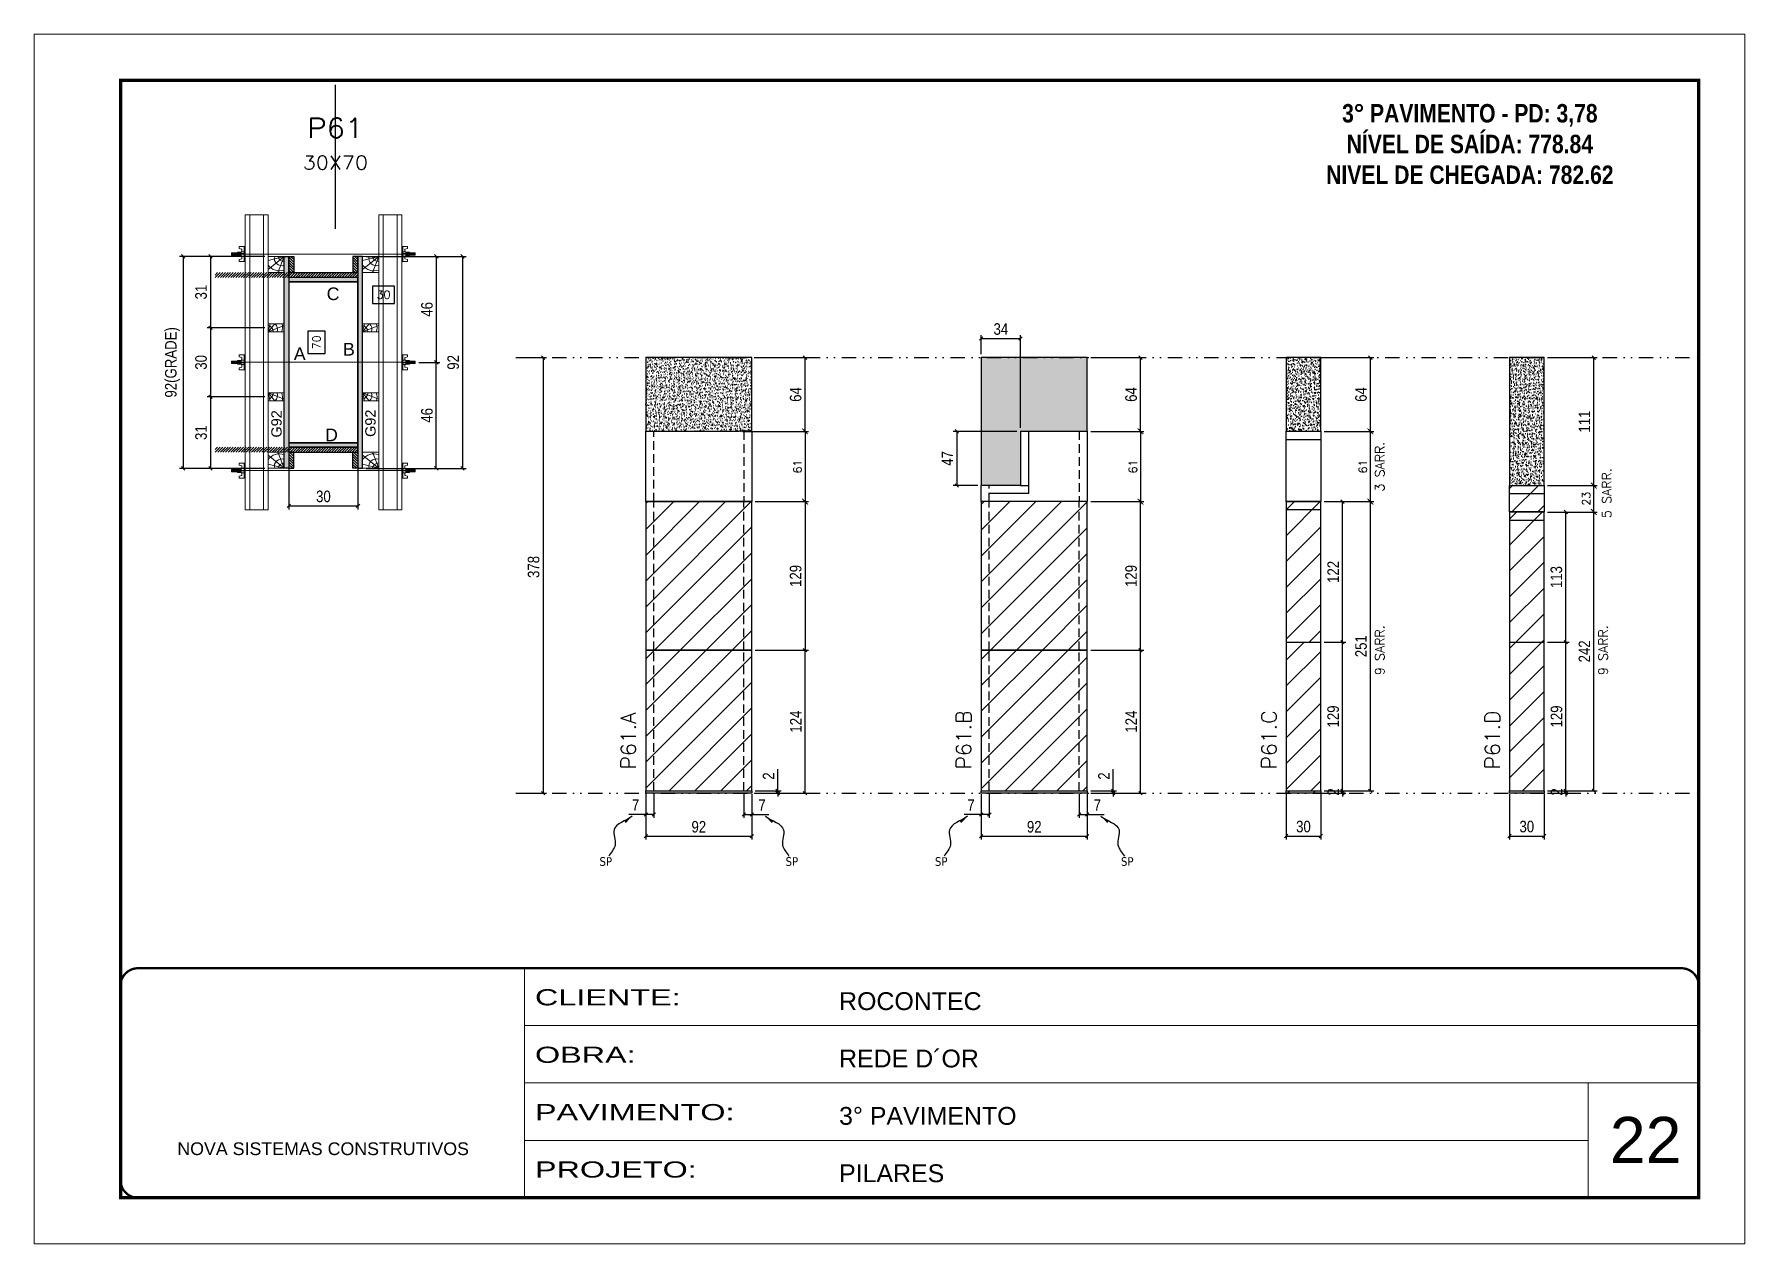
# Model space of a CAD drawing. Extents: x 2949 to 9203, y -16089 to 12527.
# Drawn here: x 4548 to 6033, y 5734 to 6784 of the extents above; entities that cross this region are included whole.
import ezdxf
from ezdxf.enums import TextEntityAlignment as Align

# ---------------------------------------------------------------- set-up
doc = ezdxf.new("R2010")
doc.units = 0
for name, pattern in [('CONTINUO', [0]), ('DASHED', [0.75, 0.5, -0.25]), ('DIVIDE2', [0.625, 0.25, -0.125, 0, -0.125, 0, -0.125]), ('HIDDEN', [0.375, 0.25, -0.125])]:
    doc.linetypes.add(name, pattern=pattern)
for name, color, linetype, lineweight in [('CARIMBO', 255, 'Continuous', 9), ('Folhas', 255, 'Continuous', 9), ('Hachura', 251, 'Continuous', 9), ('Madeira', 126, 'Continuous', 18), ('Perfil Metálico', 224, 'Continuous', 18), ('SARRAFO DE PRESSAO', 251, 'DASHED', 9), ('Texto Seção', 7, 'Continuous', 15)]:
    doc.layers.add(name, color=color, linetype=linetype, lineweight=lineweight)
for name, color, linetype in [('CHAPA', 1, 'Continuous'), ('COTA', 241, 'Continuous'), ('cotas', 4, 'Continuous'), ('MEIO_PONT', 93, 'Continuous'), ('NOMENCLATURA', 7, 'Continuous'), ('Nível', 160, 'Continuous'), ('Painéis', 200, 'Continuous'), ('SARR_2.2x7', 40, 'Continuous'), ('SARRAFO', 251, 'Continuous'), ('Sarrafo de Pressão', 42, 'HIDDEN'), ('texto', 7, 'Continuous'), ('Texto de Titulo', 7, 'Continuous'), ('Texto Qtd Sarr', 242, 'Continuous'), ('TEXTO_GERAL', 7, 'Continuous')]:
    doc.layers.add(name, color=color, linetype=linetype)
doc.styles.add('ARIAL', font='arial.ttf')
doc.styles.add('COTA TECNICA', font='techl___.ttf', dxfattribs={"height": 10})
doc.styles.add('COTA TECNICA 2X', font='techl___.ttf', dxfattribs={"height": 10})
doc.styles.add('COTA TECNICA-50', font='techl___.ttf', dxfattribs={"height": 10})
doc.styles.add('REGUA-120', font='ROMANS.shx', dxfattribs={"height": 15})
doc.styles.add('ROMANC', font='techb___.ttf', dxfattribs={"height": 2.5})
doc.styles.add('ROMANS', font='romans.shx')
doc.styles.add('SANSSERIF', font='sas_____.pfb')
doc.styles.get("Standard").update_dxf_attribs({"font": 'arial.ttf'})
doc.styles.add('Tecnologia', font='')
doc.styles.get('Tecnologia').set_extended_font_data('Forgotten Futurist')
doc.dimstyles.new('COTA PAINEL-50', dxfattribs={"dimtxt": 10, "dimasz": 3, "dimexe": 3, "dimexo": 3, "dimgap": 3, "dimtad": 1, "dimdec": 1, "dimzin": 12, "dimdsep": 46, "dimtxsty": 'COTA TECNICA-50', "dimblk1": 'OBLIQUE', "dimblk2": 'OBLIQUE', "dimsah": 1, "dimcen": 0.9, "dimclrd": 4, "dimclre": 4, "dimclrt": 240, "dimadec": 1, "dimazin": 3, "dimtfac": 1, "dimtdec": 1, "dimtmove": 0, "dimatfit": 3, "dimfxl": 1, "dimtolj": 1, "dimtzin": 12, "dimarcsym": 0})
doc.dimstyles.new('Cota Paínel', dxfattribs={"dimtxt": 7, "dimasz": 5, "dimexe": 3, "dimexo": 3, "dimgap": 3, "dimtad": 1, "dimdec": 1, "dimzin": 12, "dimdsep": 46, "dimtxsty": 'ROMANS', "dimblk": 'ARCHTICK', "dimcen": 0, "dimclrd": 4, "dimclre": 4, "dimclrt": 1, "dimadec": 1, "dimazin": 3, "dimtfac": 1, "dimtdec": 1, "dimtmove": 0, "dimatfit": 3, "dimldrblk": 'OBLIQUE', "dimfxl": 1, "dimtolj": 1, "dimtzin": 12, "dimarcsym": 0})
doc.dimstyles.new('PAINEL', dxfattribs={"dimtxt": 10, "dimasz": 3, "dimexe": 3, "dimexo": 3, "dimgap": 3, "dimtad": 1, "dimdec": 1, "dimzin": 12, "dimdsep": 46, "dimtxsty": 'COTA TECNICA', "dimblk1": 'OBLIQUE', "dimblk2": 'OBLIQUE', "dimsah": 1, "dimcen": 0.9, "dimclrd": 4, "dimclre": 4, "dimclrt": 240, "dimadec": 1, "dimazin": 3, "dimtfac": 1, "dimtdec": 1, "dimtmove": 0, "dimatfit": 3, "dimfxl": 1, "dimtolj": 1, "dimtzin": 12, "dimarcsym": 0})
doc.dimstyles.new('SECAO PILAR', dxfattribs={"dimtxt": 10, "dimasz": 3, "dimexe": 3, "dimexo": 3, "dimgap": 3, "dimtad": 1, "dimdec": 1, "dimlfac": 0.5, "dimzin": 12, "dimdsep": 46, "dimtxsty": 'COTA TECNICA 2X', "dimblk1": 'OBLIQUE', "dimblk2": 'OBLIQUE', "dimsah": 1, "dimcen": 0.9, "dimclrd": 256, "dimclre": 256, "dimclrt": 256, "dimadec": 1, "dimazin": 3, "dimtfac": 1, "dimtdec": 1, "dimtmove": 0, "dimatfit": 3, "dimfxl": 1, "dimtolj": 1, "dimtzin": 12, "dimarcsym": 0})
doc.dimstyles.new('SECÇÃO 2', dxfattribs={"dimtxt": 7, "dimasz": 6, "dimexe": 0.18, "dimexo": 2, "dimgap": -4, "dimtad": 3, "dimdec": 1, "dimlfac": 0.5, "dimzin": 12, "dimdsep": 46, "dimtxsty": 'ROMANS', "dimblk": 'ARCHTICK', "dimcen": 0.09, "dimse1": 1, "dimse2": 1, "dimsd1": 1, "dimsd2": 1, "dimclrd": 180, "dimclre": 5, "dimclrt": 1, "dimadec": 0, "dimazin": 3, "dimtfac": 1, "dimtdec": 1, "dimtofl": 0, "dimtmove": 0, "dimatfit": 3, "dimldrblk": 'ARCHTICK', "dimfxl": 1, "dimtolj": 1, "dimtzin": 0, "dimarcsym": 0})
doc.dimstyles.get("Standard").update_dxf_attribs({"dimtxt": 0.18, "dimasz": 0.18, "dimexe": 0.18, "dimexo": 0.0625, "dimgap": 0.09, "dimtad": 0, "dimtih": 1, "dimtoh": 1, "dimdec": 4, "dimzin": 0, "dimdsep": 46, "dimtxsty": 'Standard', "dimcen": 0.09, "dimadec": 0, "dimazin": 0, "dimtfac": 1, "dimtdec": 4, "dimtofl": 0, "dimtmove": 0, "dimatfit": 3, "dimfxl": 1, "dimtolj": 1, "dimtzin": 0, "dimarcsym": 0})
pattern_1 = [(45, (-126071.967, -22713.47), (-11.2253202, 11.2253202), [])]
pattern_2 = [(50, (0, -2), (5.46554, -0.4781726), [0.5715, -6.2865]), (355, (0, -2), (-1.0573026, 5.7317054), [0.4572, -5.0292175]), (100.451445, (0.4555, -2.04), (4.4082374, 5.2535326), [0.4857003, -5.3427073]), (46.1842, (0, -0.476), (8.132371, -1.26127), [0.85725, -9.42975]), (96.63556, (0.678, -0.581), (7.122124, 7.422784), [0.728551, -8.014068]), (351.18415, (0, -0.476), (7.122124, 7.422784), [0.685799, -7.543792]), (21, (0.762, -0.857), (4.5484317, -3.067956), [0.5715, -6.2865]), (326, (0.762, -0.857), (1.854061, 5.525639), [0.4572, -5.0292]), (71.451445, (1.141, -1.1127), (6.4024926, 2.457683), [0.4857003, -5.342698]), (37.5, (0, -2), (0.0926581, 2.53665117), [0, -4.96824, 0, -5.1054, 0, -5.04825]), (7.5, (0, -2), (2.0045899, 3.00541724), [0, -2.91084, 0, -4.85394, 0, -1.92405]), (327.5, (-1.6993, -2), (4.06771786, -0.1718623), [0, -1.905, 0, -5.9436, 0, -7.8867]), (317.5, (-2.4613, -2), (4.4438754, 0.7627947), [0, -2.4765, 0, -3.94716, 0, -5.6007])]

msp = doc.modelspace()

# ---------------------------------------------------------------- texts
at = {"layer": 'CARIMBO', "style": 'ARIAL'}
msp.add_text('22', height=40, dxfattribs=at).set_placement((5915.39, 5804))
at = {"layer": 'NOMENCLATURA', "color": 2, "insert": (5793.86, 6749.92), "char_height": 16, "attachment_point": 2, "style": 'ROMANC'}
msp.add_mtext_dynamic_manual_height_columns('\\P3° PAVIMENTO - PD: 3,78\\PNÍVEL DE SAÍDA: 778.84\\PNIVEL DE CHEGADA: 782.62', width=300.2766, gutter_width=1, heights=[0], dxfattribs=at)
at = {"layer": 'texto', "color": 0, "char_height": 7.5, "attachment_point": 5}
for insert in [(5043.71, 6065.65), (5205.26, 6065.65), (5334.9, 6065.65), (5496.45, 6065.65)]:
    msp.add_mtext('{\\fTahoma|b0|i0|c0|p34;\\C4;SP}', dxfattribs=dict(at, insert=insert))
at = {"layer": 'Texto Seção', "linetype": 'Continuous', "style": 'ROMANS'}
for s, p in [('3 SARR.', (5719.65, 6386.87)), ('5 SARR.', (5916.61, 6363.84)), ('9 SARR.', (5719.65, 6227.51)), ('9 SARR.', (5913.58, 6227.51))]:
    msp.add_text(s, height=8, rotation=90, dxfattribs=at).set_placement(p)
at = {"layer": 'Texto Seção', "char_height": 13, "width": 285.3299, "attachment_point": 7, "rotation": 90, "style": 'REGUA-120'}
for s, insert in [('P61.A', (5069.94, 6145.61)), ('P61.B', (5361.01, 6145.61)), ('P61.C', (5626.05, 6145.61)), ('P61.D', (5819.98, 6145.61))]:
    msp.add_mtext(s, dxfattribs=dict(at, insert=insert))
at = {"layer": 'TEXTO_GERAL', "style": 'ARIAL'}
for s, p in [('C', (4806.99, 6558.54)), ('A', (4778.04, 6506.48)), ('B', (4820.76, 6510.4)), ('D', (4805.59, 6436.04))]:
    msp.add_text(s, height=11, dxfattribs=at).set_placement(p, align=Align.MIDDLE_CENTER)
at = {"layer": 'TEXTO_GERAL', "color": 0, "linetype": 'Continuous', "style": 'SANSSERIF'}
for p in [(4757.86, 6433.7), (4839.42, 6434.25)]:
    msp.add_text('G92', height=9, rotation=90, dxfattribs=at).set_placement(p, align=Align.MIDDLE_LEFT)

# ---------------------------------------------------------------- blocks, each defined once
blk = doc.blocks.new('9999999999')
at = {"color": 30, "linetype": 'CONTINUO'}
for p, q in [((98564.6, 34230.2), (98564.6, 34429.4)), ((98564.6, 34379.6), (99584, 34379.6)), ((98564.6, 34329.8), (99488, 34329.8)), ((99584, 34329.8), (99488, 34329.8)), ((99488, 34329.8), (99488, 34230.2)), ((98564.6, 34280), (99488, 34280))]:
    blk.add_line(p, q, dxfattribs=at)
at = {"color": 30, "linetype": 'CONTINUO', "const_width": 2}
blk.add_lwpolyline([(99584, 34230.2), (99584, 34414.4, 0.414214), (99569, 34429.4), (98229, 34429.4, 0.414214), (98214, 34414.4), (98214, 34245.2, 0.414214), (98229, 34230.2), (99584, 34230.2)], format="xyb", dxfattribs=at)
at = {"layer": 'Folhas'}
blk.add_lwpolyline([(98139, 34190.2), (99624, 34190.2), (99624, 35240.2), (98139, 35240.2)], close=True, dxfattribs=at)
at = {"layer": 'Folhas', "color": 30, "const_width": 3}
blk.add_lwpolyline([(98214, 34230.2), (99584, 34230.2), (99584, 35200.2), (98214, 35200.2)], close=True, dxfattribs=at)
at = {"color": 7, "linetype": 'Continuous', "ltscale": 5, "style": 'ARIAL'}
for s, height, p in [('ROCONTEC', 15.48, (98837.7, 34393.1)), ('REDE D´OR', 15.48, (98837.7, 34343.3)), ('3° PAVIMENTO', 15.483, (98837.7, 34293.5)), ('NOVA SISTEMAS CONSTRUTIVOS', 11.059, (98263.2, 34267.2)), ('PILARES', 15.48, (98837.7, 34243.7))]:
    blk.add_text(s, height=height, dxfattribs=at).set_placement(p)
at = {"layer": 'Folhas', "color": 7, "style": 'Tecnologia', "width": 1.5}
for s, p in [('CLIENTE:', (98573.7, 34397.2)), ('OBRA:', (98573.7, 34347.3)), ('PAVIMENTO:', (98573.7, 34297.5)), ('PROJETO:', (98573.7, 34247.7))]:
    blk.add_text(s, height=14, dxfattribs=at).set_placement(p)
blk = doc.blocks.new('titulo1')
at = {"layer": 'Defpoints', "color": 252, "linetype": 'HIDDEN', "ltscale": 2}
blk.add_line((0, 0), (0, 125), dxfattribs=at)
at = {"layer": 'Defpoints', "style": 'ROMANS', "oblique": 15}
blk.add_attdef('FOLHA', text='', height=10, dxfattribs=at).set_placement((0, 15.6), align=Align.MIDDLE_CENTER)
at = {"layer": 'Texto Qtd Sarr', "color": 3, "style": 'ROMANS', "oblique": 15}
for tag, height, p in [('TITULO', 17, (0, 71.4)), ('SEÇÃO', 12, (0, 41.5))]:
    blk.add_attdef(tag, text='', height=height, dxfattribs=at).set_placement(p, align=Align.MIDDLE_CENTER)
blk = doc.blocks.new('_Oblique')
at = {"color": 0, "linetype": 'ByBlock', "lineweight": -2}
blk.add_line((-0.5, -0.5), (0.5, 0.5), dxfattribs=at)
blk = doc.blocks.new('*D695')
at = {"layer": 'cotas', "color": 4, "linetype": 'ByBlock', "lineweight": -2, "transparency": 16777216}
for p, q in [((4968.6, 6503.1), (4992.3, 6503.1)), ((4989.3, 6503.1), (4989.3, 6125.1)), ((4968.6, 6125.1), (4992.3, 6125.1))]:
    blk.add_line(p, q, dxfattribs=at)
at = {"layer": 'Defpoints', "color": 0, "linetype": 'ByBlock', "transparency": 16777216}
for p in [(4965.6, 6503.1), (4965.6, 6125.1), (4989.3, 6125.1)]:
    blk.add_point(p, dxfattribs=at)
at = {"layer": 'cotas', "color": 4, "linetype": 'ByBlock', "lineweight": -2, "transparency": 16777216, "xscale": 3, "yscale": 3, "zscale": 3}
for p, rotation in [((4989.3, 6503.1), 90), ((4989.3, 6125.1), 270)]:
    blk.add_blockref('_Oblique', p, dxfattribs=dict(at, rotation=rotation))
at = {"layer": 'cotas', "color": 240, "linetype": 'ByBlock', "transparency": 16777216, "insert": (4981.1, 6321.4), "char_height": 10, "attachment_point": 5, "rotation": 90, "style": 'COTA TECNICA'}
blk.add_mtext('\\A1;378', dxfattribs=at)
blk = doc.blocks.new('*D675')
at = {"layer": 'COTA', "color": 4, "lineweight": -2, "transparency": 16777216}
for p, q in [((5078.5, 6124.1), (5078.5, 6084.7)), ((5170.5, 6124.1), (5170.5, 6084.7)), ((5078.5, 6087.7), (5170.5, 6087.7))]:
    blk.add_line(p, q, dxfattribs=at)
at = {"layer": 'Defpoints', "color": 0, "transparency": 16777216}
for p in [(5078.5, 6127.1), (5170.5, 6127.1), (5170.5, 6087.7)]:
    blk.add_point(p, dxfattribs=at)
at = {"layer": 'COTA', "color": 4, "lineweight": -2, "transparency": 16777216, "xscale": 3, "yscale": 3, "zscale": 3, "rotation": 180}
blk.add_blockref('_Oblique', (5078.5, 6087.7), dxfattribs=at)
at = {"layer": 'COTA', "color": 4, "lineweight": -2, "transparency": 16777216, "xscale": 3, "yscale": 3, "zscale": 3}
blk.add_blockref('_Oblique', (5170.5, 6087.7), dxfattribs=at)
at = {"layer": 'COTA', "color": 240, "transparency": 16777216, "insert": (5124.5, 6095.8), "char_height": 10, "attachment_point": 5, "style": 'COTA TECNICA'}
blk.add_mtext('\\A1;92', dxfattribs=at)
blk = doc.blocks.new('*D676')
at = {"layer": 'COTA', "color": 4, "lineweight": -2, "transparency": 16777216}
for p, q in [((5078.5, 6122.1), (5078.5, 6103.6)), ((5085.5, 6124.1), (5085.5, 6103.6)), ((5078.5, 6106.6), (5063.8, 6106.6)), ((5085.5, 6106.6), (5078.5, 6106.6))]:
    blk.add_line(p, q, dxfattribs=at)
at = {"layer": 'Defpoints', "color": 0, "transparency": 16777216}
for p in [(5078.5, 6125.1), (5085.5, 6127.1), (5078.5, 6106.6)]:
    blk.add_point(p, dxfattribs=at)
at = {"layer": 'COTA', "color": 4, "lineweight": -2, "transparency": 16777216, "xscale": 3, "yscale": 3, "zscale": 3, "rotation": 180}
blk.add_blockref('_Oblique', (5078.5, 6106.6), dxfattribs=at)
at = {"layer": 'COTA', "color": 4, "lineweight": -2, "transparency": 16777216, "xscale": 3, "yscale": 3, "zscale": 3}
blk.add_blockref('_Oblique', (5085.5, 6106.6), dxfattribs=at)
at = {"layer": 'COTA', "color": 240, "transparency": 16777216, "insert": (5069.6, 6114.7), "char_height": 10, "attachment_point": 5, "style": 'COTA TECNICA-50'}
blk.add_mtext('\\A1;7', dxfattribs=at)
blk = doc.blocks.new('*D677')
at = {"layer": 'COTA', "color": 4, "lineweight": -2, "transparency": 16777216}
for p, q in [((5163.5, 6124.1), (5163.5, 6103.6)), ((5170.5, 6122.1), (5170.5, 6103.6)), ((5163.5, 6106.6), (5170.5, 6106.6)), ((5170.5, 6106.6), (5185.2, 6106.6))]:
    blk.add_line(p, q, dxfattribs=at)
at = {"layer": 'Defpoints', "color": 0, "transparency": 16777216}
for p in [(5163.5, 6127.1), (5170.5, 6125.1), (5170.5, 6106.6)]:
    blk.add_point(p, dxfattribs=at)
at = {"layer": 'COTA', "color": 4, "lineweight": -2, "transparency": 16777216, "xscale": 3, "yscale": 3, "zscale": 3, "rotation": 180}
blk.add_blockref('_Oblique', (5163.5, 6106.6), dxfattribs=at)
at = {"layer": 'COTA', "color": 4, "lineweight": -2, "transparency": 16777216, "xscale": 3, "yscale": 3, "zscale": 3}
blk.add_blockref('_Oblique', (5170.5, 6106.6), dxfattribs=at)
at = {"layer": 'COTA', "color": 240, "transparency": 16777216, "insert": (5179.4, 6114.7), "char_height": 10, "attachment_point": 5, "style": 'COTA TECNICA-50'}
blk.add_mtext('\\A1;7', dxfattribs=at)
blk = doc.blocks.new('*D678')
at = {"layer": 'COTA', "color": 4, "lineweight": -2, "transparency": 16777216}
for p, q in [((5173.5, 6249.1), (5219.7, 6249.1)), ((5216.7, 6125.1), (5216.7, 6249.1)), ((5173.5, 6125.1), (5219.7, 6125.1))]:
    blk.add_line(p, q, dxfattribs=at)
at = {"layer": 'Defpoints', "color": 0, "transparency": 16777216}
for p in [(5170.5, 6249.1), (5216.7, 6249.1), (5170.5, 6125.1)]:
    blk.add_point(p, dxfattribs=at)
at = {"layer": 'COTA', "color": 4, "lineweight": -2, "transparency": 16777216, "xscale": 3, "yscale": 3, "zscale": 3}
for p, rotation in [((5216.7, 6249.1), 90), ((5216.7, 6125.1), 270)]:
    blk.add_blockref('_Oblique', p, dxfattribs=dict(at, rotation=rotation))
at = {"layer": 'COTA', "color": 240, "transparency": 16777216, "insert": (5208.7, 6187.1), "char_height": 10, "attachment_point": 5, "rotation": 90, "style": 'COTA TECNICA-50'}
blk.add_mtext('\\A1;124', dxfattribs=at)
blk = doc.blocks.new('*D679')
at = {"layer": 'COTA', "color": 4, "lineweight": -2, "transparency": 16777216}
for p, q in [((5193, 6127.1), (5193, 6145.9)), ((5173.5, 6127.1), (5196, 6127.1)), ((5173.5, 6125.1), (5196, 6125.1)), ((5193, 6125.1), (5193, 6127.1)), ((5193, 6125.1), (5193, 6122.1))]:
    blk.add_line(p, q, dxfattribs=at)
at = {"layer": 'Defpoints', "color": 0, "transparency": 16777216}
for p in [(5170.5, 6127.1), (5170.5, 6125.1), (5193, 6125.1)]:
    blk.add_point(p, dxfattribs=at)
at = {"layer": 'COTA', "color": 4, "lineweight": -2, "transparency": 16777216, "xscale": 3, "yscale": 3, "zscale": 3}
for p, rotation in [((5193, 6127.1), 270), ((5193, 6125.1), 90)]:
    blk.add_blockref('_Oblique', p, dxfattribs=dict(at, rotation=rotation))
at = {"layer": 'COTA', "color": 240, "transparency": 16777216, "insert": (5185, 6139.9), "char_height": 10, "attachment_point": 5, "rotation": 90, "style": 'COTA TECNICA-50'}
blk.add_mtext('\\A1;2', dxfattribs=at)
blk = doc.blocks.new('*D680')
at = {"layer": 'COTA', "color": 4, "linetype": 'ByBlock', "lineweight": -2, "transparency": 16777216}
for p, q in [((5173.5, 6378.1), (5219.7, 6378.1)), ((5216.7, 6378.1), (5216.7, 6249.1)), ((5173.5, 6249.1), (5219.7, 6249.1))]:
    blk.add_line(p, q, dxfattribs=at)
at = {"layer": 'Defpoints', "color": 0, "linetype": 'ByBlock', "transparency": 16777216}
for p in [(5170.5, 6378.1), (5170.5, 6249.1), (5216.7, 6249.1)]:
    blk.add_point(p, dxfattribs=at)
at = {"layer": 'COTA', "color": 4, "linetype": 'ByBlock', "lineweight": -2, "transparency": 16777216, "xscale": 3, "yscale": 3, "zscale": 3}
for p, rotation in [((5216.7, 6378.1), 90), ((5216.7, 6249.1), 270)]:
    blk.add_blockref('_Oblique', p, dxfattribs=dict(at, rotation=rotation))
at = {"layer": 'COTA', "color": 240, "linetype": 'ByBlock', "transparency": 16777216, "insert": (5208.6, 6313.6), "char_height": 10, "attachment_point": 5, "rotation": 90, "style": 'COTA TECNICA'}
blk.add_mtext('\\A1;129', dxfattribs=at)
blk = doc.blocks.new('*D681')
at = {"layer": 'COTA', "color": 4, "lineweight": -2, "transparency": 16777216}
for p, q in [((5369.7, 6124.1), (5369.7, 6084.7)), ((5461.7, 6124.1), (5461.7, 6084.7)), ((5369.7, 6087.7), (5461.7, 6087.7))]:
    blk.add_line(p, q, dxfattribs=at)
at = {"layer": 'Defpoints', "color": 0, "transparency": 16777216}
for p in [(5369.7, 6127.1), (5461.7, 6127.1), (5461.7, 6087.7)]:
    blk.add_point(p, dxfattribs=at)
at = {"layer": 'COTA', "color": 4, "lineweight": -2, "transparency": 16777216, "xscale": 3, "yscale": 3, "zscale": 3, "rotation": 180}
blk.add_blockref('_Oblique', (5369.7, 6087.7), dxfattribs=at)
at = {"layer": 'COTA', "color": 4, "lineweight": -2, "transparency": 16777216, "xscale": 3, "yscale": 3, "zscale": 3}
blk.add_blockref('_Oblique', (5461.7, 6087.7), dxfattribs=at)
at = {"layer": 'COTA', "color": 240, "transparency": 16777216, "insert": (5415.7, 6095.8), "char_height": 10, "attachment_point": 5, "style": 'COTA TECNICA'}
blk.add_mtext('\\A1;92', dxfattribs=at)
blk = doc.blocks.new('*D682')
at = {"layer": 'COTA', "color": 4, "lineweight": -2, "transparency": 16777216}
for p, q in [((5369.7, 6122.1), (5369.7, 6103.6)), ((5376.7, 6124.1), (5376.7, 6103.6)), ((5369.7, 6106.6), (5354.9, 6106.6)), ((5376.7, 6106.6), (5369.7, 6106.6))]:
    blk.add_line(p, q, dxfattribs=at)
at = {"layer": 'Defpoints', "color": 0, "transparency": 16777216}
for p in [(5369.7, 6125.1), (5376.7, 6127.1), (5369.7, 6106.6)]:
    blk.add_point(p, dxfattribs=at)
at = {"layer": 'COTA', "color": 4, "lineweight": -2, "transparency": 16777216, "xscale": 3, "yscale": 3, "zscale": 3, "rotation": 180}
blk.add_blockref('_Oblique', (5369.7, 6106.6), dxfattribs=at)
at = {"layer": 'COTA', "color": 4, "lineweight": -2, "transparency": 16777216, "xscale": 3, "yscale": 3, "zscale": 3}
blk.add_blockref('_Oblique', (5376.7, 6106.6), dxfattribs=at)
at = {"layer": 'COTA', "color": 240, "transparency": 16777216, "insert": (5360.8, 6114.7), "char_height": 10, "attachment_point": 5, "style": 'COTA TECNICA-50'}
blk.add_mtext('\\A1;7', dxfattribs=at)
blk = doc.blocks.new('*D683')
at = {"layer": 'COTA', "color": 4, "lineweight": -2, "transparency": 16777216}
for p, q in [((5454.7, 6124.1), (5454.7, 6103.6)), ((5461.7, 6122.1), (5461.7, 6103.6)), ((5454.7, 6106.6), (5461.7, 6106.6)), ((5461.7, 6106.6), (5476.4, 6106.6))]:
    blk.add_line(p, q, dxfattribs=at)
at = {"layer": 'Defpoints', "color": 0, "transparency": 16777216}
for p in [(5454.7, 6127.1), (5461.7, 6125.1), (5461.7, 6106.6)]:
    blk.add_point(p, dxfattribs=at)
at = {"layer": 'COTA', "color": 4, "lineweight": -2, "transparency": 16777216, "xscale": 3, "yscale": 3, "zscale": 3, "rotation": 180}
blk.add_blockref('_Oblique', (5454.7, 6106.6), dxfattribs=at)
at = {"layer": 'COTA', "color": 4, "lineweight": -2, "transparency": 16777216, "xscale": 3, "yscale": 3, "zscale": 3}
blk.add_blockref('_Oblique', (5461.7, 6106.6), dxfattribs=at)
at = {"layer": 'COTA', "color": 240, "transparency": 16777216, "insert": (5470.5, 6114.7), "char_height": 10, "attachment_point": 5, "style": 'COTA TECNICA-50'}
blk.add_mtext('\\A1;7', dxfattribs=at)
blk = doc.blocks.new('*D684')
at = {"layer": 'COTA', "color": 4, "lineweight": -2, "transparency": 16777216}
for p, q in [((5464.7, 6249.1), (5510.9, 6249.1)), ((5507.9, 6125.1), (5507.9, 6249.1)), ((5464.7, 6125.1), (5510.9, 6125.1))]:
    blk.add_line(p, q, dxfattribs=at)
at = {"layer": 'Defpoints', "color": 0, "transparency": 16777216}
for p in [(5461.7, 6249.1), (5507.9, 6249.1), (5461.7, 6125.1)]:
    blk.add_point(p, dxfattribs=at)
at = {"layer": 'COTA', "color": 4, "lineweight": -2, "transparency": 16777216, "xscale": 3, "yscale": 3, "zscale": 3}
for p, rotation in [((5507.9, 6249.1), 90), ((5507.9, 6125.1), 270)]:
    blk.add_blockref('_Oblique', p, dxfattribs=dict(at, rotation=rotation))
at = {"layer": 'COTA', "color": 240, "transparency": 16777216, "insert": (5499.8, 6187.1), "char_height": 10, "attachment_point": 5, "rotation": 90, "style": 'COTA TECNICA-50'}
blk.add_mtext('\\A1;124', dxfattribs=at)
blk = doc.blocks.new('*D685')
at = {"layer": 'COTA', "color": 4, "lineweight": -2, "transparency": 16777216}
for p, q in [((5484.2, 6127.1), (5484.2, 6145.9)), ((5464.7, 6127.1), (5487.2, 6127.1)), ((5464.7, 6125.1), (5487.2, 6125.1)), ((5484.2, 6125.1), (5484.2, 6127.1)), ((5484.2, 6125.1), (5484.2, 6122.1))]:
    blk.add_line(p, q, dxfattribs=at)
at = {"layer": 'Defpoints', "color": 0, "transparency": 16777216}
for p in [(5461.7, 6127.1), (5461.7, 6125.1), (5484.2, 6125.1)]:
    blk.add_point(p, dxfattribs=at)
at = {"layer": 'COTA', "color": 4, "lineweight": -2, "transparency": 16777216, "xscale": 3, "yscale": 3, "zscale": 3}
for p, rotation in [((5484.2, 6127.1), 270), ((5484.2, 6125.1), 90)]:
    blk.add_blockref('_Oblique', p, dxfattribs=dict(at, rotation=rotation))
at = {"layer": 'COTA', "color": 240, "transparency": 16777216, "insert": (5476.2, 6139.9), "char_height": 10, "attachment_point": 5, "rotation": 90, "style": 'COTA TECNICA-50'}
blk.add_mtext('\\A1;2', dxfattribs=at)
blk = doc.blocks.new('*D696')
at = {"layer": 'COTA', "color": 4, "linetype": 'ByBlock', "lineweight": -2, "transparency": 16777216}
for p, q in [((5464.7, 6378.1), (5510.9, 6378.1)), ((5507.9, 6249.1), (5507.9, 6378.1)), ((5464.7, 6249.1), (5510.9, 6249.1))]:
    blk.add_line(p, q, dxfattribs=at)
at = {"layer": 'Defpoints', "color": 0, "linetype": 'ByBlock', "transparency": 16777216}
for p in [(5461.7, 6378.1), (5507.9, 6378.1), (5461.7, 6249.1)]:
    blk.add_point(p, dxfattribs=at)
at = {"layer": 'COTA', "color": 4, "linetype": 'ByBlock', "lineweight": -2, "transparency": 16777216, "xscale": 3, "yscale": 3, "zscale": 3}
for p, rotation in [((5507.9, 6378.1), 90), ((5507.9, 6249.1), 270)]:
    blk.add_blockref('_Oblique', p, dxfattribs=dict(at, rotation=rotation))
at = {"layer": 'COTA', "color": 240, "linetype": 'ByBlock', "transparency": 16777216, "insert": (5499.8, 6313.6), "char_height": 10, "attachment_point": 5, "rotation": 90, "style": 'COTA TECNICA'}
blk.add_mtext('\\A1;129', dxfattribs=at)
blk = doc.blocks.new('*D664')
at = {"layer": 'COTA', "color": 180, "lineweight": -2, "transparency": 16777216}
for p, q in [((4800.1, 6526.1), (4785.1, 6526.1)), ((4785.1, 6526.1), (4785.1, 6506.7)), ((4800.1, 6506.7), (4800.1, 6526.1)), ((4785.1, 6506.7), (4800.1, 6506.7))]:
    blk.add_line(p, q, dxfattribs=at)
at = {"layer": 'Defpoints', "color": 0, "transparency": 16777216}
for p in [(4768.6, 6569), (4768.6, 6429), (4804.1, 6429)]:
    blk.add_point(p, dxfattribs=at)
at = {"layer": 'COTA', "color": 1, "transparency": 16777216, "insert": (4792.6, 6516.4), "char_height": 7, "attachment_point": 5, "rotation": 90, "style": 'ROMANS'}
blk.add_mtext('\\A1;70', dxfattribs=at)
blk = doc.blocks.new('_ArchTick')
at = {"color": 0, "linetype": 'ByBlock', "const_width": 0.15}
blk.add_lwpolyline([(-0.5, -0.5), (0.5, 0.5)], dxfattribs=at)
blk = doc.blocks.new('*D665')
at = {"layer": 'COTA', "lineweight": -2, "transparency": 16777216}
for p, q in [((4835.6, 6591), (4922.4, 6591)), ((4919.4, 6591), (4919.4, 6407)), ((4835.6, 6407), (4922.4, 6407))]:
    blk.add_line(p, q, dxfattribs=at)
at = {"layer": 'Defpoints', "color": 0, "transparency": 16777216}
for p in [(4832.6, 6591), (4832.6, 6407), (4919.4, 6407)]:
    blk.add_point(p, dxfattribs=at)
at = {"layer": 'COTA', "lineweight": -2, "transparency": 16777216, "xscale": 3, "yscale": 3, "zscale": 3}
for p, rotation in [((4919.4, 6591), 90), ((4919.4, 6407), 270)]:
    blk.add_blockref('_Oblique', p, dxfattribs=dict(at, rotation=rotation))
at = {"layer": 'COTA', "transparency": 16777216, "insert": (4911.3, 6499), "char_height": 10, "attachment_point": 5, "rotation": 90, "style": 'COTA TECNICA 2X'}
blk.add_mtext('\\A1;92', dxfattribs=at)
blk = doc.blocks.new('*D666')
at = {"layer": 'COTA', "lineweight": -2, "transparency": 16777216}
for p, q in [((4869.6, 6591), (4899.6, 6591)), ((4896.6, 6591), (4896.6, 6499)), ((4881.4, 6499), (4899.6, 6499))]:
    blk.add_line(p, q, dxfattribs=at)
at = {"layer": 'Defpoints', "color": 0, "transparency": 16777216}
for p in [(4866.6, 6591), (4878.4, 6499), (4896.6, 6499)]:
    blk.add_point(p, dxfattribs=at)
at = {"layer": 'COTA', "lineweight": -2, "transparency": 16777216, "xscale": 3, "yscale": 3, "zscale": 3}
for p, rotation in [((4896.6, 6591), 90), ((4896.6, 6499), 270)]:
    blk.add_blockref('_Oblique', p, dxfattribs=dict(at, rotation=rotation))
at = {"layer": 'COTA', "transparency": 16777216, "insert": (4888.5, 6545), "char_height": 10, "attachment_point": 5, "rotation": 90, "style": 'COTA TECNICA 2X'}
blk.add_mtext('\\A1;46', dxfattribs=at)
blk = doc.blocks.new('*D667')
at = {"layer": 'COTA', "lineweight": -2, "transparency": 16777216}
for p, q in [((4881.4, 6499), (4899.6, 6499)), ((4896.6, 6407), (4896.6, 6499)), ((4869.6, 6407), (4899.6, 6407))]:
    blk.add_line(p, q, dxfattribs=at)
at = {"layer": 'Defpoints', "color": 0, "transparency": 16777216}
for p in [(4878.4, 6499), (4896.6, 6499), (4866.6, 6407)]:
    blk.add_point(p, dxfattribs=at)
at = {"layer": 'COTA', "lineweight": -2, "transparency": 16777216, "xscale": 3, "yscale": 3, "zscale": 3}
for p, rotation in [((4896.6, 6499), 90), ((4896.6, 6407), 270)]:
    blk.add_blockref('_Oblique', p, dxfattribs=dict(at, rotation=rotation))
at = {"layer": 'COTA', "transparency": 16777216, "insert": (4888.5, 6453), "char_height": 10, "attachment_point": 5, "rotation": 90, "style": 'COTA TECNICA 2X'}
blk.add_mtext('\\A1;46', dxfattribs=at)
blk = doc.blocks.new('*D668')
at = {"layer": 'COTA', "color": 180, "lineweight": -2, "transparency": 16777216}
for p, q in [((4860.4, 6565.2), (4841.1, 6565.2)), ((4841.1, 6565.2), (4841.1, 6550.2)), ((4860.4, 6550.2), (4860.4, 6565.2)), ((4841.1, 6550.2), (4860.4, 6550.2))]:
    blk.add_line(p, q, dxfattribs=at)
at = {"layer": 'Defpoints', "color": 0, "transparency": 16777216}
for p in [(4768.6, 6569), (4828.6, 6569), (4828.6, 6546.2)]:
    blk.add_point(p, dxfattribs=at)
at = {"layer": 'COTA', "color": 1, "transparency": 16777216, "insert": (4850.8, 6557.7), "char_height": 7, "attachment_point": 5, "style": 'ROMANS'}
blk.add_mtext('\\A1;30', dxfattribs=at)
blk = doc.blocks.new('PONTALETE')
at = {"layer": 'Madeira'}
for q in [(2.71, 7), (7, 5.76), (7, 1.74)]:
    blk.add_line((0, 0), q, dxfattribs=at)
blk.add_lwpolyline([(0, 0), (7, 0), (7, 7), (0, 7)], close=True, dxfattribs=at)
for centre, radius, start, end in [((2.04, 0.06), 6.23, 37.28179, 109.09128), ((1.09, 0.9), 3.19, 343.60304, 109.98471), ((-0.21, -0.78), 3.09, 14.63219, 86.0383)]:
    blk.add_arc(centre, radius, start, end, dxfattribs=at)
blk = doc.blocks.new('*D669')
at = {"layer": 'COTA', "lineweight": -2, "transparency": 16777216}
for p, q in [((4747.6, 6591), (4673.8, 6591)), ((4676.8, 6591), (4676.8, 6407)), ((4747.6, 6407), (4673.8, 6407))]:
    blk.add_line(p, q, dxfattribs=at)
at = {"layer": 'Defpoints', "color": 0, "transparency": 16777216}
for p in [(4750.6, 6591), (4676.8, 6407), (4750.6, 6407)]:
    blk.add_point(p, dxfattribs=at)
at = {"layer": 'COTA', "lineweight": -2, "transparency": 16777216, "xscale": 3, "yscale": 3, "zscale": 3}
for p, rotation in [((4676.8, 6591), 90), ((4676.8, 6407), 270)]:
    blk.add_blockref('_Oblique', p, dxfattribs=dict(at, rotation=rotation))
at = {"layer": 'COTA', "transparency": 16777216, "insert": (4667.6, 6499), "char_height": 10, "attachment_point": 5, "rotation": 90, "style": 'COTA TECNICA 2X'}
blk.add_mtext('\\A1;92(GRADE)', dxfattribs=at)
blk = doc.blocks.new('MEIO PONTALETE')
at = {"layer": 'Madeira'}
for q in [(2.71, 7), (3.5, 2.88), (3.5, 0.87)]:
    blk.add_line((0, 0), q, dxfattribs=at)
blk.add_lwpolyline([(0, 0), (3.5, 0), (3.5, 7), (0, 7)], close=True, dxfattribs=at)
for centre, radius, start, end in [((2.04, 0.06), 6.23, 76.44987, 109.09128), ((1.09, 0.9), 3.19, 40.90626, 109.98471), ((-0.21, -0.78), 3.09, 14.63219, 86.0383)]:
    blk.add_arc(centre, radius, start, end, dxfattribs=at)
blk = doc.blocks.new('*D670')
at = {"layer": 'COTA', "lineweight": -2, "transparency": 16777216}
for p, q in [((4747.6, 6469), (4697.6, 6469)), ((4700.6, 6469), (4700.6, 6407)), ((4747.6, 6407), (4697.6, 6407))]:
    blk.add_line(p, q, dxfattribs=at)
at = {"layer": 'Defpoints', "color": 0, "transparency": 16777216}
for p in [(4750.6, 6469), (4700.6, 6407), (4750.6, 6407)]:
    blk.add_point(p, dxfattribs=at)
at = {"layer": 'COTA', "lineweight": -2, "transparency": 16777216, "xscale": 3, "yscale": 3, "zscale": 3}
for p, rotation in [((4700.6, 6469), 90), ((4700.6, 6407), 270)]:
    blk.add_blockref('_Oblique', p, dxfattribs=dict(at, rotation=rotation))
at = {"layer": 'COTA', "transparency": 16777216, "insert": (4692.4, 6438), "char_height": 10, "attachment_point": 5, "rotation": 90, "style": 'COTA TECNICA 2X'}
blk.add_mtext('\\A1;31', dxfattribs=at)
blk = doc.blocks.new('C')
at = {"layer": 'Hachura', "color": 0}
for p, q in [((0, 3.22), (0, -3.22)), ((0.45, 3.22), (0, 3.22)), ((0.46, 3.16), (0, 3.16)), ((0.46, 3.05), (0, 3.05)), ((0.46, 2.88), (0, 2.88)), ((0, 2.75), (0, -1.16)), ((0.46, 2.65), (0, 2.65)), ((0.46, 2.23), (0, 2.23)), ((0.46, 1.51), (0, 1.51)), ((0.39, 0.49), (0.17, 0.49)), ((0.45, -3.23), (0.45, 3.22)), ((0.45, 3.22), (2.58, 3.22)), ((1.74, 0.97), (0.45, 0.97)), ((1.45, 0.1), (0.45, 0.1)), ((1.35, 1.94), (1.35, 0.96)), ((2.58, 2.39), (1.47, 2.09)), ((1.74, -0.97), (1.74, 0.97)), ((1.74, 0.97), (1.74, 0.84)), ((1.74, 0.97), (1.74, 0.84)), ((1.74, 0.84), (3.35, 0.84)), ((3.35, 0.45), (1.74, 0.45)), ((2.58, 3.22), (2.58, 2.39)), ((3.32, 0.84), (3.32, -0.84)), ((3.35, 0.84), (3.35, -0.84)), ((3.68, 0.45), (3.35, 0.45)), ((3.84, -0.52), (3.35, 0.45)), ((3.35, 0.06), (3.67, -0.57)), ((3.68, 0.45), (4.16, -0.52)), ((3.72, 0.5), (4.25, -0.57)), ((4.37, -0.55), (3.83, 0.53)), ((4.15, 0.45), (3.93, 0.45)), ((4.42, -0.52), (3.93, 0.45)), ((4.15, 0.45), (4.26, 0.45)), ((4.26, 0.45), (4.74, -0.52)), ((4.3, 0.5), (4.83, -0.57)), ((4.95, -0.55), (4.41, 0.53)), ((4.51, 0.45), (4.84, 0.45)), ((5, -0.52), (4.51, 0.45)), ((4.84, 0.45), (5.32, -0.52)), ((4.88, 0.5), (5.41, -0.57)), ((5.53, -0.55), (4.99, 0.53)), ((5.58, -0.52), (5.09, 0.45)), ((5.42, 0.45), (5.09, 0.45)), ((5.58, -0.52), (5.09, 0.45)), ((5.42, 0.45), (5.74, -0.19)), ((5.46, 0.5), (5.74, -0.07)), ((5.74, 0.19), (5.57, 0.53)), ((5.74, 0.32), (5.68, 0.45)), ((5.68, 0.45), (5.74, 0.45)), ((5.74, 0.45), (5.9, 0.29)), ((5.74, 0.45), (5.74, -0.52)), ((5.9, -0.36), (5.9, 0.29)), ((0.45, 0), (0, 0)), ((0.46, -1.52), (0, -1.52)), ((0.46, -2.23), (0, -2.23)), ((0.46, -2.65), (0, -2.65)), ((0.46, -2.88), (0, -2.88)), ((0.46, -3.05), (0, -3.05)), ((0.46, -3.16), (0, -3.16)), ((0, -3.22), (2.57, -3.22)), ((0.08, -0.48), (0.29, -0.48)), ((0.29, -0.48), (0.4, -0.48)), ((0.45, 0), (0.45, -0.97)), ((0.45, -0.16), (1.45, -0.16)), ((0.45, -0.65), (0.45, -0.32)), ((0.45, -3.23), (0.45, -0.65)), ((0.45, -0.97), (1.74, -0.97)), ((1.35, -1.94), (1.35, -0.97)), ((2.58, -2.39), (1.47, -2.1)), ((3.35, -0.32), (1.74, -0.32)), ((3.35, -0.84), (1.74, -0.84)), ((2.58, -3.23), (2.58, -2.39)), ((3.35, -0.07), (3.58, -0.52)), ((3.35, -0.52), (3.58, -0.52)), ((3.84, -0.52), (4.16, -0.52)), ((4.42, -0.52), (4.74, -0.52)), ((4.63, -0.52), (4.74, -0.52)), ((5, -0.52), (5.32, -0.52)), ((5.58, -0.52), (5.74, -0.52)), ((5.74, -0.52), (5.9, -0.36)), ((5.74, -0.52), (5.74, -0.52))]:
    blk.add_line(p, q, dxfattribs=at)
for centre, radius, start, end in [((1.52, 1.94), 0.161, 104.74356, 180), ((1.44, -0.03), 0.129, 272.69497, 87.30503), ((3.81, 0.39), 0.143, 25.56881, 154.43119), ((4.39, 0.39), 0.143, 25.56881, 154.43119), ((4.97, 0.39), 0.143, 25.56881, 154.43119), ((5.55, 0.39), 0.143, 25.56881, 154.43119), ((0.17, -0.37), 0.174, 221.74404, 317.85924), ((1.52, -1.94), 0.161, 180, 255.25644), ((3.71, -0.4), 0.174, 222.14076, 318.25596), ((4.29, -0.4), 0.174, 222.14076, 318.25596), ((4.87, -0.4), 0.174, 222.14076, 318.25596), ((5.45, -0.4), 0.174, 222.14076, 318.25596), ((5.61, -0.4), 0.174, 317.85924, 318.25596)]:
    blk.add_arc(centre, radius, start, end, dxfattribs=at)
blk = doc.blocks.new('*D671')
at = {"layer": 'COTA', "lineweight": -2, "transparency": 16777216}
for p, q in [((4747.6, 6591), (4697.6, 6591)), ((4700.6, 6591), (4700.6, 6529)), ((4747.6, 6529), (4697.6, 6529))]:
    blk.add_line(p, q, dxfattribs=at)
at = {"layer": 'Defpoints', "color": 0, "transparency": 16777216}
for p in [(4750.6, 6591), (4700.6, 6529), (4750.6, 6529)]:
    blk.add_point(p, dxfattribs=at)
at = {"layer": 'COTA', "lineweight": -2, "transparency": 16777216, "xscale": 3, "yscale": 3, "zscale": 3}
for p, rotation in [((4700.6, 6591), 90), ((4700.6, 6529), 270)]:
    blk.add_blockref('_Oblique', p, dxfattribs=dict(at, rotation=rotation))
at = {"layer": 'COTA', "transparency": 16777216, "insert": (4692.4, 6560), "char_height": 10, "attachment_point": 5, "rotation": 90, "style": 'COTA TECNICA 2X'}
blk.add_mtext('\\A1;31', dxfattribs=at)
blk = doc.blocks.new('*D672')
at = {"layer": 'COTA', "lineweight": -2, "transparency": 16777216}
for p, q in [((4747.6, 6529), (4697.6, 6529)), ((4700.6, 6529), (4700.6, 6469)), ((4747.6, 6469), (4697.6, 6469))]:
    blk.add_line(p, q, dxfattribs=at)
at = {"layer": 'Defpoints', "color": 0, "transparency": 16777216}
for p in [(4750.6, 6529), (4700.6, 6469), (4750.6, 6469)]:
    blk.add_point(p, dxfattribs=at)
at = {"layer": 'COTA', "lineweight": -2, "transparency": 16777216, "xscale": 3, "yscale": 3, "zscale": 3}
for p, rotation in [((4700.6, 6529), 90), ((4700.6, 6469), 270)]:
    blk.add_blockref('_Oblique', p, dxfattribs=dict(at, rotation=rotation))
at = {"layer": 'COTA', "transparency": 16777216, "insert": (4692.4, 6499), "char_height": 10, "attachment_point": 5, "rotation": 90, "style": 'COTA TECNICA 2X'}
blk.add_mtext('\\A1;30', dxfattribs=at)
blk = doc.blocks.new('*D691')
at = {"layer": 'COTA', "lineweight": -2, "transparency": 16777216}
for p, q in [((4768.6, 6422.4), (4768.6, 6371.4)), ((4828.6, 6422.4), (4828.6, 6371.4)), ((4768.6, 6374.4), (4828.6, 6374.4))]:
    blk.add_line(p, q, dxfattribs=at)
at = {"layer": 'Defpoints', "color": 0, "transparency": 16777216}
for p in [(4768.6, 6425.4), (4828.6, 6425.4), (4828.6, 6374.4)]:
    blk.add_point(p, dxfattribs=at)
at = {"layer": 'COTA', "lineweight": -2, "transparency": 16777216, "xscale": 3, "yscale": 3, "zscale": 3, "rotation": 180}
blk.add_blockref('_Oblique', (4768.6, 6374.4), dxfattribs=at)
at = {"layer": 'COTA', "lineweight": -2, "transparency": 16777216, "xscale": 3, "yscale": 3, "zscale": 3}
blk.add_blockref('_Oblique', (4828.6, 6374.4), dxfattribs=at)
at = {"layer": 'COTA', "transparency": 16777216, "insert": (4798.6, 6382.6), "char_height": 10, "attachment_point": 5, "style": 'COTA TECNICA 2X'}
blk.add_mtext('\\A1;30', dxfattribs=at)
blk = doc.blocks.new('*D673')
at = {"layer": 'COTA', "color": 4, "lineweight": -2, "transparency": 16777216}
for p, q in [((5634.4, 6124.1), (5634.4, 6084.8)), ((5664.4, 6124.1), (5664.4, 6084.8)), ((5634.4, 6087.8), (5664.4, 6087.8))]:
    blk.add_line(p, q, dxfattribs=at)
at = {"layer": 'Defpoints', "color": 0, "transparency": 16777216}
for p in [(5634.4, 6127.1), (5664.4, 6127.1), (5664.4, 6087.8)]:
    blk.add_point(p, dxfattribs=at)
at = {"layer": 'COTA', "color": 4, "lineweight": -2, "transparency": 16777216, "xscale": 3, "yscale": 3, "zscale": 3, "rotation": 180}
blk.add_blockref('_Oblique', (5634.4, 6087.8), dxfattribs=at)
at = {"layer": 'COTA', "color": 4, "lineweight": -2, "transparency": 16777216, "xscale": 3, "yscale": 3, "zscale": 3}
blk.add_blockref('_Oblique', (5664.4, 6087.8), dxfattribs=at)
at = {"layer": 'COTA', "color": 240, "transparency": 16777216, "insert": (5649.4, 6096), "char_height": 10, "attachment_point": 5, "style": 'COTA TECNICA'}
blk.add_mtext('\\A1;30', dxfattribs=at)
blk = doc.blocks.new('*D674')
at = {"layer": 'COTA', "color": 4, "lineweight": -2, "transparency": 16777216}
for p, q in [((5667.4, 6127.1), (5686.3, 6127.1)), ((5667.4, 6125.1), (5686.3, 6125.1)), ((5683.3, 6127.1), (5683.3, 6130.1)), ((5683.3, 6125.1), (5683.3, 6127.1)), ((5683.3, 6125.1), (5683.3, 6122.1))]:
    blk.add_line(p, q, dxfattribs=at)
at = {"layer": 'Defpoints', "color": 0, "transparency": 16777216}
for p in [(5664.4, 6127.1), (5664.4, 6125.1), (5683.3, 6127.1)]:
    blk.add_point(p, dxfattribs=at)
at = {"layer": 'COTA', "color": 4, "lineweight": -2, "transparency": 16777216, "xscale": 3, "yscale": 3, "zscale": 3}
for p, rotation in [((5683.3, 6127.1), 270), ((5683.3, 6125.1), 90)]:
    blk.add_blockref('_Oblique', p, dxfattribs=dict(at, rotation=rotation))
at = {"layer": 'COTA', "color": 240, "transparency": 16777216, "insert": (5675.3, 6126.1), "char_height": 10, "attachment_point": 5, "rotation": 90, "style": 'COTA TECNICA-50'}
blk.add_mtext('\\A1;2', dxfattribs=at)
blk = doc.blocks.new('*D692')
at = {"layer": 'COTA', "color": 4, "linetype": 'ByBlock', "lineweight": -2, "transparency": 16777216}
for p, q in [((5667.4, 6378.1), (5710.5, 6378.1)), ((5707.5, 6127.1), (5707.5, 6378.1)), ((5667.4, 6127.1), (5710.5, 6127.1))]:
    blk.add_line(p, q, dxfattribs=at)
at = {"layer": 'Defpoints', "color": 0, "linetype": 'ByBlock', "transparency": 16777216}
for p in [(5664.4, 6378.1), (5707.5, 6378.1), (5664.4, 6127.1)]:
    blk.add_point(p, dxfattribs=at)
at = {"layer": 'COTA', "color": 4, "linetype": 'ByBlock', "lineweight": -2, "transparency": 16777216, "xscale": 3, "yscale": 3, "zscale": 3}
for p, rotation in [((5707.5, 6378.1), 90), ((5707.5, 6127.1), 270)]:
    blk.add_blockref('_Oblique', p, dxfattribs=dict(at, rotation=rotation))
at = {"layer": 'COTA', "color": 240, "linetype": 'ByBlock', "transparency": 16777216, "insert": (5699.4, 6252.6), "char_height": 10, "attachment_point": 5, "rotation": 90, "style": 'COTA TECNICA'}
blk.add_mtext('\\A1;251', dxfattribs=at)
blk = doc.blocks.new('*D693')
at = {"layer": 'COTA', "color": 4, "linetype": 'ByBlock', "lineweight": -2, "transparency": 16777216}
for p, q in [((5667.4, 6256.1), (5686.3, 6256.1)), ((5683.3, 6127.1), (5683.3, 6256.1)), ((5667.4, 6127.1), (5686.3, 6127.1))]:
    blk.add_line(p, q, dxfattribs=at)
at = {"layer": 'Defpoints', "color": 0, "linetype": 'ByBlock', "transparency": 16777216}
for p in [(5664.4, 6256.1), (5683.3, 6256.1), (5664.4, 6127.1)]:
    blk.add_point(p, dxfattribs=at)
at = {"layer": 'COTA', "color": 4, "linetype": 'ByBlock', "lineweight": -2, "transparency": 16777216, "xscale": 3, "yscale": 3, "zscale": 3}
for p, rotation in [((5683.3, 6256.1), 90), ((5683.3, 6127.1), 270)]:
    blk.add_blockref('_Oblique', p, dxfattribs=dict(at, rotation=rotation))
at = {"layer": 'COTA', "color": 240, "linetype": 'ByBlock', "transparency": 16777216, "insert": (5675.2, 6191.6), "char_height": 10, "attachment_point": 5, "rotation": 90, "style": 'COTA TECNICA'}
blk.add_mtext('\\A1;129', dxfattribs=at)
blk = doc.blocks.new('*D694')
at = {"layer": 'COTA', "color": 4, "linetype": 'ByBlock', "lineweight": -2, "transparency": 16777216}
for p, q in [((5667.4, 6378.1), (5686.3, 6378.1)), ((5683.3, 6256.1), (5683.3, 6378.1)), ((5667.4, 6256.1), (5686.3, 6256.1))]:
    blk.add_line(p, q, dxfattribs=at)
at = {"layer": 'Defpoints', "color": 0, "linetype": 'ByBlock', "transparency": 16777216}
for p in [(5664.4, 6378.1), (5683.3, 6378.1), (5664.4, 6256.1)]:
    blk.add_point(p, dxfattribs=at)
at = {"layer": 'COTA', "color": 4, "linetype": 'ByBlock', "lineweight": -2, "transparency": 16777216, "xscale": 3, "yscale": 3, "zscale": 3}
for p, rotation in [((5683.3, 6378.1), 90), ((5683.3, 6256.1), 270)]:
    blk.add_blockref('_Oblique', p, dxfattribs=dict(at, rotation=rotation))
at = {"layer": 'COTA', "color": 240, "linetype": 'ByBlock', "transparency": 16777216, "insert": (5675.2, 6317.1), "char_height": 10, "attachment_point": 5, "rotation": 90, "style": 'COTA TECNICA'}
blk.add_mtext('\\A1;122', dxfattribs=at)
blk = doc.blocks.new('*D662')
at = {"layer": 'COTA', "color": 4, "lineweight": -2, "transparency": 16777216}
for p, q in [((5828.3, 6124.1), (5828.3, 6084.8)), ((5858.3, 6124.1), (5858.3, 6084.8)), ((5828.3, 6087.8), (5858.3, 6087.8))]:
    blk.add_line(p, q, dxfattribs=at)
at = {"layer": 'Defpoints', "color": 0, "transparency": 16777216}
for p in [(5828.3, 6127.1), (5858.3, 6127.1), (5858.3, 6087.8)]:
    blk.add_point(p, dxfattribs=at)
at = {"layer": 'COTA', "color": 4, "lineweight": -2, "transparency": 16777216, "xscale": 3, "yscale": 3, "zscale": 3, "rotation": 180}
blk.add_blockref('_Oblique', (5828.3, 6087.8), dxfattribs=at)
at = {"layer": 'COTA', "color": 4, "lineweight": -2, "transparency": 16777216, "xscale": 3, "yscale": 3, "zscale": 3}
blk.add_blockref('_Oblique', (5858.3, 6087.8), dxfattribs=at)
at = {"layer": 'COTA', "color": 240, "transparency": 16777216, "insert": (5843.3, 6096), "char_height": 10, "attachment_point": 5, "style": 'COTA TECNICA'}
blk.add_mtext('\\A1;30', dxfattribs=at)
blk = doc.blocks.new('*D663')
at = {"layer": 'COTA', "color": 4, "lineweight": -2, "transparency": 16777216}
for p, q in [((5861.3, 6127.1), (5880.2, 6127.1)), ((5861.3, 6125.1), (5880.2, 6125.1)), ((5877.2, 6127.1), (5877.2, 6130.1)), ((5877.2, 6125.1), (5877.2, 6127.1)), ((5877.2, 6125.1), (5877.2, 6122.1))]:
    blk.add_line(p, q, dxfattribs=at)
at = {"layer": 'Defpoints', "color": 0, "transparency": 16777216}
for p in [(5858.3, 6127.1), (5858.3, 6125.1), (5877.2, 6127.1)]:
    blk.add_point(p, dxfattribs=at)
at = {"layer": 'COTA', "color": 4, "lineweight": -2, "transparency": 16777216, "xscale": 3, "yscale": 3, "zscale": 3}
for p, rotation in [((5877.2, 6127.1), 270), ((5877.2, 6125.1), 90)]:
    blk.add_blockref('_Oblique', p, dxfattribs=dict(at, rotation=rotation))
at = {"layer": 'COTA', "color": 240, "transparency": 16777216, "insert": (5869.2, 6126.1), "char_height": 10, "attachment_point": 5, "rotation": 90, "style": 'COTA TECNICA-50'}
blk.add_mtext('\\A1;2', dxfattribs=at)
blk = doc.blocks.new('*D688')
at = {"layer": 'COTA', "color": 4, "linetype": 'ByBlock', "lineweight": -2, "transparency": 16777216}
for p, q in [((5861.3, 6369.1), (5904.4, 6369.1)), ((5901.4, 6127.1), (5901.4, 6369.1)), ((5861.3, 6127.1), (5904.4, 6127.1))]:
    blk.add_line(p, q, dxfattribs=at)
at = {"layer": 'Defpoints', "color": 0, "linetype": 'ByBlock', "transparency": 16777216}
for p in [(5858.3, 6369.1), (5901.4, 6369.1), (5858.3, 6127.1)]:
    blk.add_point(p, dxfattribs=at)
at = {"layer": 'COTA', "color": 4, "linetype": 'ByBlock', "lineweight": -2, "transparency": 16777216, "xscale": 3, "yscale": 3, "zscale": 3}
for p, rotation in [((5901.4, 6369.1), 90), ((5901.4, 6127.1), 270)]:
    blk.add_blockref('_Oblique', p, dxfattribs=dict(at, rotation=rotation))
at = {"layer": 'COTA', "color": 240, "linetype": 'ByBlock', "transparency": 16777216, "insert": (5893.3, 6248.1), "char_height": 10, "attachment_point": 5, "rotation": 90, "style": 'COTA TECNICA'}
blk.add_mtext('\\A1;242', dxfattribs=at)
blk = doc.blocks.new('*D689')
at = {"layer": 'COTA', "color": 4, "linetype": 'ByBlock', "lineweight": -2, "transparency": 16777216}
for p, q in [((5861.3, 6256.1), (5880.2, 6256.1)), ((5877.2, 6127.1), (5877.2, 6256.1)), ((5861.3, 6127.1), (5880.2, 6127.1))]:
    blk.add_line(p, q, dxfattribs=at)
at = {"layer": 'Defpoints', "color": 0, "linetype": 'ByBlock', "transparency": 16777216}
for p in [(5858.3, 6256.1), (5877.2, 6256.1), (5858.3, 6127.1)]:
    blk.add_point(p, dxfattribs=at)
at = {"layer": 'COTA', "color": 4, "linetype": 'ByBlock', "lineweight": -2, "transparency": 16777216, "xscale": 3, "yscale": 3, "zscale": 3}
for p, rotation in [((5877.2, 6256.1), 90), ((5877.2, 6127.1), 270)]:
    blk.add_blockref('_Oblique', p, dxfattribs=dict(at, rotation=rotation))
at = {"layer": 'COTA', "color": 240, "linetype": 'ByBlock', "transparency": 16777216, "insert": (5869.1, 6191.6), "char_height": 10, "attachment_point": 5, "rotation": 90, "style": 'COTA TECNICA'}
blk.add_mtext('\\A1;129', dxfattribs=at)
blk = doc.blocks.new('*D690')
at = {"layer": 'COTA', "color": 4, "linetype": 'ByBlock', "lineweight": -2, "transparency": 16777216}
for p, q in [((5861.3, 6369.1), (5880.2, 6369.1)), ((5877.2, 6256.1), (5877.2, 6369.1)), ((5861.3, 6256.1), (5880.2, 6256.1))]:
    blk.add_line(p, q, dxfattribs=at)
at = {"layer": 'Defpoints', "color": 0, "linetype": 'ByBlock', "transparency": 16777216}
for p in [(5858.3, 6369.1), (5877.2, 6369.1), (5858.3, 6256.1)]:
    blk.add_point(p, dxfattribs=at)
at = {"layer": 'COTA', "color": 4, "linetype": 'ByBlock', "lineweight": -2, "transparency": 16777216, "xscale": 3, "yscale": 3, "zscale": 3}
for p, rotation in [((5877.2, 6369.1), 90), ((5877.2, 6256.1), 270)]:
    blk.add_blockref('_Oblique', p, dxfattribs=dict(at, rotation=rotation))
at = {"layer": 'COTA', "color": 240, "linetype": 'ByBlock', "transparency": 16777216, "insert": (5869, 6312.6), "char_height": 10, "attachment_point": 5, "rotation": 90, "style": 'COTA TECNICA'}
blk.add_mtext('\\A1;113', dxfattribs=at)
blk = doc.blocks.new('*D686')
at = {"layer": 'COTA', "color": 4, "lineweight": -2, "transparency": 16777216}
for p, q in [((5667.4, 6439.1), (5710.5, 6439.1)), ((5707.5, 6378.1), (5707.5, 6439.1)), ((5667.4, 6378.1), (5710.5, 6378.1))]:
    blk.add_line(p, q, dxfattribs=at)
at = {"layer": 'Defpoints', "color": 0, "transparency": 16777216}
for p in [(5664.4, 6439.1), (5707.5, 6439.1), (5664.4, 6378.1)]:
    blk.add_point(p, dxfattribs=at)
at = {"layer": 'COTA', "color": 4, "lineweight": -2, "transparency": 16777216, "xscale": 5, "yscale": 5, "zscale": 5}
for p, rotation in [((5707.5, 6439.1), 90), ((5707.5, 6378.1), 270)]:
    blk.add_blockref('_ArchTick', p, dxfattribs=dict(at, rotation=rotation))
at = {"layer": 'COTA', "color": 1, "transparency": 16777216, "insert": (5701, 6408.6), "char_height": 7, "attachment_point": 5, "rotation": 90, "style": 'ROMANS'}
blk.add_mtext('\\A1;61', dxfattribs=at)
blk = doc.blocks.new('*D687')
at = {"layer": 'COTA', "color": 4, "lineweight": -2, "transparency": 16777216}
for p, q in [((5861.3, 6392.1), (5904.4, 6392.1)), ((5901.4, 6369.1), (5901.4, 6392.1)), ((5861.3, 6369.1), (5904.4, 6369.1))]:
    blk.add_line(p, q, dxfattribs=at)
at = {"layer": 'Defpoints', "color": 0, "transparency": 16777216}
for p in [(5858.3, 6392.1), (5901.4, 6392.1), (5858.3, 6369.1)]:
    blk.add_point(p, dxfattribs=at)
at = {"layer": 'COTA', "color": 4, "lineweight": -2, "transparency": 16777216, "xscale": 5, "yscale": 5, "zscale": 5}
for p, rotation in [((5901.4, 6392.1), 90), ((5901.4, 6369.1), 270)]:
    blk.add_blockref('_ArchTick', p, dxfattribs=dict(at, rotation=rotation))
at = {"layer": 'COTA', "color": 1, "transparency": 16777216, "insert": (5894.9, 6380.6), "char_height": 7, "attachment_point": 5, "rotation": 90, "style": 'ROMANS'}
blk.add_mtext('\\A1;23', dxfattribs=at)
blk = doc.blocks.new('*D697')
at = {"layer": 'COTA', "color": 4, "lineweight": -2, "transparency": 16777216}
for p, q in [((5162.5, 6439.1), (5219.7, 6439.1)), ((5216.7, 6439.1), (5216.7, 6378.1)), ((5173.5, 6378.1), (5219.7, 6378.1))]:
    blk.add_line(p, q, dxfattribs=at)
at = {"layer": 'Defpoints', "color": 0, "transparency": 16777216}
for p in [(5159.5, 6439.1), (5170.5, 6378.1), (5216.7, 6378.1)]:
    blk.add_point(p, dxfattribs=at)
at = {"layer": 'COTA', "color": 4, "lineweight": -2, "transparency": 16777216, "xscale": 5, "yscale": 5, "zscale": 5}
for p, rotation in [((5216.7, 6439.1), 90), ((5216.7, 6378.1), 270)]:
    blk.add_blockref('_ArchTick', p, dxfattribs=dict(at, rotation=rotation))
at = {"layer": 'COTA', "color": 1, "transparency": 16777216, "insert": (5210.2, 6408.6), "char_height": 7, "attachment_point": 5, "rotation": 90, "style": 'ROMANS'}
blk.add_mtext('\\A1;61', dxfattribs=at)
blk = doc.blocks.new('*D2343')
at = {"layer": 'COTA', "color": 4, "lineweight": -2, "transparency": 16777216}
for p, q in [((5861.3, 6503.1), (5904.4, 6503.1)), ((5901.4, 6392.1), (5901.4, 6503.1)), ((5861.3, 6392.1), (5904.4, 6392.1))]:
    blk.add_line(p, q, dxfattribs=at)
at = {"layer": 'Defpoints', "color": 0, "transparency": 16777216}
for p in [(5858.3, 6503.1), (5901.4, 6503.1), (5858.3, 6392.1)]:
    blk.add_point(p, dxfattribs=at)
at = {"layer": 'COTA', "color": 4, "lineweight": -2, "transparency": 16777216, "xscale": 3, "yscale": 3, "zscale": 3}
for p, rotation in [((5901.4, 6503.1), 90), ((5901.4, 6392.1), 270)]:
    blk.add_blockref('_Oblique', p, dxfattribs=dict(at, rotation=rotation))
at = {"layer": 'COTA', "color": 240, "transparency": 16777216, "insert": (5893.3, 6447.6), "char_height": 10, "attachment_point": 5, "rotation": 90, "style": 'COTA TECNICA-50'}
blk.add_mtext('\\A1;111', dxfattribs=at)
blk = doc.blocks.new('*D2344')
at = {"layer": 'COTA', "color": 4, "lineweight": -2, "transparency": 16777216}
for p, q in [((5667.4, 6503.1), (5710.5, 6503.1)), ((5707.5, 6439.1), (5707.5, 6503.1)), ((5667.4, 6439.1), (5710.5, 6439.1))]:
    blk.add_line(p, q, dxfattribs=at)
at = {"layer": 'Defpoints', "color": 0, "transparency": 16777216}
for p in [(5664.4, 6503.1), (5707.5, 6503.1), (5664.4, 6439.1)]:
    blk.add_point(p, dxfattribs=at)
at = {"layer": 'COTA', "color": 4, "lineweight": -2, "transparency": 16777216, "xscale": 3, "yscale": 3, "zscale": 3}
for p, rotation in [((5707.5, 6503.1), 90), ((5707.5, 6439.1), 270)]:
    blk.add_blockref('_Oblique', p, dxfattribs=dict(at, rotation=rotation))
at = {"layer": 'COTA', "color": 240, "transparency": 16777216, "insert": (5699.4, 6471.1), "char_height": 10, "attachment_point": 5, "rotation": 90, "style": 'COTA TECNICA-50'}
blk.add_mtext('\\A1;64', dxfattribs=at)
blk = doc.blocks.new('*D2345')
at = {"layer": 'COTA', "color": 4, "lineweight": -2, "transparency": 16777216}
for p, q in [((5173.5, 6503.1), (5219.7, 6503.1)), ((5216.7, 6439.1), (5216.7, 6503.1)), ((5162.5, 6439.1), (5219.7, 6439.1))]:
    blk.add_line(p, q, dxfattribs=at)
at = {"layer": 'Defpoints', "color": 0, "transparency": 16777216}
for p in [(5170.5, 6503.1), (5216.7, 6503.1), (5159.5, 6439.1)]:
    blk.add_point(p, dxfattribs=at)
at = {"layer": 'COTA', "color": 4, "lineweight": -2, "transparency": 16777216, "xscale": 3, "yscale": 3, "zscale": 3}
for p, rotation in [((5216.7, 6503.1), 90), ((5216.7, 6439.1), 270)]:
    blk.add_blockref('_Oblique', p, dxfattribs=dict(at, rotation=rotation))
at = {"layer": 'COTA', "color": 240, "transparency": 16777216, "insert": (5208.6, 6471.1), "char_height": 10, "attachment_point": 5, "rotation": 90, "style": 'COTA TECNICA-50'}
blk.add_mtext('\\A1;64', dxfattribs=at)
blk = doc.blocks.new('*D2347')
at = {"layer": 'COTA', "color": 4, "lineweight": -2, "transparency": 16777216}
for p, q in [((5464.7, 6439.1), (5510.9, 6439.1)), ((5507.9, 6439.1), (5507.9, 6378.1)), ((5464.7, 6378.1), (5510.9, 6378.1))]:
    blk.add_line(p, q, dxfattribs=at)
at = {"layer": 'Defpoints', "color": 0, "transparency": 16777216}
for p in [(5461.7, 6439.1), (5461.7, 6378.1), (5507.9, 6378.1)]:
    blk.add_point(p, dxfattribs=at)
at = {"layer": 'COTA', "color": 4, "lineweight": -2, "transparency": 16777216, "xscale": 5, "yscale": 5, "zscale": 5}
for p, rotation in [((5507.9, 6439.1), 90), ((5507.9, 6378.1), 270)]:
    blk.add_blockref('_ArchTick', p, dxfattribs=dict(at, rotation=rotation))
at = {"layer": 'COTA', "color": 1, "transparency": 16777216, "insert": (5501.4, 6408.6), "char_height": 7, "attachment_point": 5, "rotation": 90, "style": 'ROMANS'}
blk.add_mtext('\\A1;61', dxfattribs=at)
blk = doc.blocks.new('*D2346')
at = {"layer": 'COTA', "color": 4, "lineweight": -2, "transparency": 16777216}
for p, q in [((5464.7, 6503.1), (5510.9, 6503.1)), ((5507.9, 6439.1), (5507.9, 6503.1)), ((5464.7, 6439.1), (5510.9, 6439.1))]:
    blk.add_line(p, q, dxfattribs=at)
at = {"layer": 'Defpoints', "color": 0, "transparency": 16777216}
for p in [(5461.7, 6503.1), (5507.9, 6503.1), (5461.7, 6439.1)]:
    blk.add_point(p, dxfattribs=at)
at = {"layer": 'COTA', "color": 4, "lineweight": -2, "transparency": 16777216, "xscale": 3, "yscale": 3, "zscale": 3}
for p, rotation in [((5507.9, 6503.1), 90), ((5507.9, 6439.1), 270)]:
    blk.add_blockref('_Oblique', p, dxfattribs=dict(at, rotation=rotation))
at = {"layer": 'COTA', "color": 240, "transparency": 16777216, "insert": (5499.8, 6471.1), "char_height": 10, "attachment_point": 5, "rotation": 90, "style": 'COTA TECNICA-50'}
blk.add_mtext('\\A1;64', dxfattribs=at)
blk = doc.blocks.new('*D2348')
at = {"layer": 'COTA', "color": 4, "lineweight": -2, "transparency": 16777216}
for p, q in [((5400.7, 6439.1), (5345.4, 6439.1)), ((5348.4, 6439.1), (5348.4, 6392.1)), ((5366.7, 6392.1), (5345.4, 6392.1))]:
    blk.add_line(p, q, dxfattribs=at)
at = {"layer": 'Defpoints', "color": 0, "transparency": 16777216}
for p in [(5403.7, 6439.1), (5348.4, 6392.1), (5369.7, 6392.1)]:
    blk.add_point(p, dxfattribs=at)
at = {"layer": 'COTA', "color": 4, "lineweight": -2, "transparency": 16777216, "xscale": 3, "yscale": 3, "zscale": 3}
for p, rotation in [((5348.4, 6439.1), 90), ((5348.4, 6392.1), 270)]:
    blk.add_blockref('_Oblique', p, dxfattribs=dict(at, rotation=rotation))
at = {"layer": 'COTA', "color": 240, "transparency": 16777216, "insert": (5340.3, 6415.6), "char_height": 10, "attachment_point": 5, "rotation": 90, "style": 'COTA TECNICA-50'}
blk.add_mtext('\\A1;47', dxfattribs=at)
blk = doc.blocks.new('*D2349')
at = {"layer": 'COTA', "color": 4, "lineweight": -2, "transparency": 16777216}
for p, q in [((5369.7, 6506.1), (5369.7, 6522.7)), ((5369.7, 6519.7), (5403.7, 6519.7)), ((5403.7, 6442.1), (5403.7, 6522.7))]:
    blk.add_line(p, q, dxfattribs=at)
at = {"layer": 'Defpoints', "color": 0, "transparency": 16777216}
for p in [(5403.7, 6519.7), (5369.7, 6503.1), (5403.7, 6439.1)]:
    blk.add_point(p, dxfattribs=at)
at = {"layer": 'COTA', "color": 4, "lineweight": -2, "transparency": 16777216, "xscale": 3, "yscale": 3, "zscale": 3, "rotation": 180}
blk.add_blockref('_Oblique', (5369.7, 6519.7), dxfattribs=at)
at = {"layer": 'COTA', "color": 4, "lineweight": -2, "transparency": 16777216, "xscale": 3, "yscale": 3, "zscale": 3}
blk.add_blockref('_Oblique', (5403.7, 6519.7), dxfattribs=at)
at = {"layer": 'COTA', "color": 240, "transparency": 16777216, "insert": (5386.7, 6527.9), "char_height": 10, "attachment_point": 5, "style": 'COTA TECNICA-50'}
blk.add_mtext('\\A1;34', dxfattribs=at)

# ---------------------------------------------------------------- dimensions: what is measured, and where the dimension line sits
at = {"layer": 'COTA'}
dim = msp.add_linear_dim(base=(4676.81, 6407.04), p1=(4750.58, 6591.04), p2=(4750.58, 6407.04), angle=270, text='<>(GRADE)', dimstyle='SECAO PILAR', dxfattribs=at)
dim.commit()
dim.dimension.update_dxf_attribs({"geometry": '*D669', "text_midpoint": (4667.59, 6499.04)})
for base, p1, p2, angle, dimstyle, picture, middle in [((4700.65, 6529.04), (4750.58, 6591.04), (4750.58, 6529.04), 270, 'SECAO PILAR', '*D671', (4692.43, 6560.04)), ((4919.36, 6407.04), (4832.58, 6591.04), (4832.58, 6407.04), 270, 'SECAO PILAR', '*D665', (4911.27, 6499.04)), ((4896.59, 6499.04), (4866.58, 6591.04), (4878.38, 6499.04), 270, 'SECAO PILAR', '*D666', (4888.49, 6545.04)), ((4700.65, 6469.04), (4750.58, 6529.04), (4750.58, 6469.04), 270, 'SECAO PILAR', '*D672', (4692.43, 6499.04)), ((5216.72, 6503.14), (5159.49, 6439.14), (5170.49, 6503.14), 90, 'COTA PAINEL-50', '*D2345', (5208.62, 6471.14)), ((5507.91, 6503.14), (5461.68, 6439.14), (5461.68, 6503.14), 90, 'COTA PAINEL-50', '*D2346', (5499.81, 6471.14)), ((5707.47, 6503.14), (5664.38, 6439.14), (5664.38, 6503.14), 90, 'COTA PAINEL-50', '*D2344', (5699.36, 6471.14)), ((5901.39, 6503.14), (5858.31, 6392.14), (5858.31, 6503.14), 90, 'COTA PAINEL-50', '*D2343', (5893.33, 6447.64)), ((4896.59, 6499.04), (4866.58, 6407.04), (4878.38, 6499.04), 90, 'SECAO PILAR', '*D667', (4888.49, 6453.04)), ((4700.65, 6407.04), (4750.58, 6469.04), (4750.58, 6407.04), 270, 'SECAO PILAR', '*D670', (4692.43, 6438.04)), ((5216.72, 6378.14), (5159.49, 6439.14), (5170.49, 6378.14), 90, 'Cota Paínel', '*D697', (5210.22, 6408.64)), ((5507.91, 6378.14), (5461.68, 6439.14), (5461.68, 6378.14), 90, 'Cota Paínel', '*D2347', (5501.41, 6408.64)), ((5707.47, 6439.14), (5664.38, 6378.14), (5664.38, 6439.14), 90, 'Cota Paínel', '*D686', (5700.97, 6408.64)), ((5901.39, 6392.14), (5858.31, 6369.14), (5858.31, 6392.14), 90, 'Cota Paínel', '*D687', (5894.89, 6380.64)), ((5216.72, 6249.14), (5170.49, 6125.14), (5170.49, 6249.14), 90, 'COTA PAINEL-50', '*D678', (5208.65, 6187.14)), ((5507.91, 6249.14), (5461.68, 6125.14), (5461.68, 6249.14), 90, 'COTA PAINEL-50', '*D684', (5499.84, 6187.14)), ((5078.49, 6106.63), (5085.49, 6127.14), (5078.49, 6125.14), 180, 'COTA PAINEL-50', '*D676', (5069.62, 6114.71)), ((5369.68, 6106.63), (5376.68, 6127.14), (5369.68, 6125.14), 180, 'COTA PAINEL-50', '*D682', (5360.81, 6114.71))]:
    dim = msp.add_linear_dim(base=base, p1=p1, p2=p2, angle=angle, dimstyle=dimstyle, dxfattribs=at)
    dim.commit()
    dim.dimension.update_dxf_attribs({"geometry": picture, "text_midpoint": middle})
for base, p1, p2, angle, dimstyle, picture, middle in [((4804.09, 6429.04), (4768.58, 6569.04), (4768.58, 6429.04), 270, 'SECÇÃO 2', '*D664', (4804.09, 6516.41)), ((5348.4, 6392.14), (5403.68, 6439.14), (5369.68, 6392.14), 90, 'COTA PAINEL-50', '*D2348', (5348.4, 6415.64)), ((5193.01, 6125.14), (5170.49, 6127.14), (5170.49, 6125.14), 90, 'COTA PAINEL-50', '*D679', (5193.01, 6139.89)), ((5484.2, 6125.14), (5461.68, 6127.14), (5461.68, 6125.14), 90, 'COTA PAINEL-50', '*D685', (5484.2, 6139.89)), ((5683.29, 6127.14), (5664.38, 6125.14), (5664.38, 6127.14), 90, 'COTA PAINEL-50', '*D674', (5683.29, 6126.14)), ((5877.22, 6127.14), (5858.31, 6125.14), (5858.31, 6127.14), 90, 'COTA PAINEL-50', '*D663', (5877.22, 6126.14))]:
    dim = msp.add_linear_dim(base=base, p1=p1, p2=p2, angle=angle, dimstyle=dimstyle, dxfattribs=at)
    dim.commit()
    dim.dimension.update_dxf_attribs({"geometry": picture, "text_midpoint": middle, "dimtype": 160})
dim = msp.add_linear_dim(base=(4828.58, 6546.24), p1=(4768.58, 6569.04), p2=(4828.58, 6569.04), dimstyle='SECÇÃO 2', dxfattribs=at)
dim.commit()
dim.dimension.update_dxf_attribs({"geometry": '*D668', "text_midpoint": (4850.77, 6546.24), "dimtype": 160})
for base, p1, p2, dimstyle, picture, middle in [((5403.68, 6519.69), (5369.68, 6503.14), (5403.68, 6439.14), 'COTA PAINEL-50', '*D2349', (5386.68, 6527.91)), ((4828.58, 6374.4), (4768.58, 6425.44), (4828.58, 6425.44), 'SECAO PILAR', '*D691', (4798.58, 6382.62)), ((5170.49, 6106.63), (5163.49, 6127.14), (5170.49, 6125.14), 'COTA PAINEL-50', '*D677', (5179.35, 6114.71)), ((5461.68, 6106.63), (5454.68, 6127.14), (5461.68, 6125.14), 'COTA PAINEL-50', '*D683', (5470.54, 6114.71))]:
    dim = msp.add_linear_dim(base=base, p1=p1, p2=p2, dimstyle=dimstyle, dxfattribs=at)
    dim.commit()
    dim.dimension.update_dxf_attribs({"geometry": picture, "text_midpoint": middle})
at = {"layer": 'COTA', "linetype": 'ByBlock'}
for base, p1, p2, picture, middle in [((5216.72, 6249.14), (5170.49, 6378.14), (5170.49, 6249.14), '*D680', (5208.64, 6313.64)), ((5507.91, 6378.14), (5461.68, 6249.14), (5461.68, 6378.14), '*D696', (5499.83, 6313.64)), ((5707.47, 6378.14), (5664.38, 6127.14), (5664.38, 6378.14), '*D692', (5699.36, 6252.64)), ((5901.39, 6369.14), (5858.31, 6127.14), (5858.31, 6369.14), '*D688', (5893.32, 6248.14)), ((5683.29, 6256.14), (5664.38, 6127.14), (5664.38, 6256.14), '*D693', (5675.2, 6191.64)), ((5877.22, 6256.14), (5858.31, 6127.14), (5858.31, 6256.14), '*D689', (5869.13, 6191.64))]:
    dim = msp.add_linear_dim(base=base, p1=p1, p2=p2, angle=90, dimstyle='PAINEL', dxfattribs=at)
    dim.commit()
    dim.dimension.update_dxf_attribs({"geometry": picture, "text_midpoint": middle})
for base, p1, p2, picture, middle in [((5683.29, 6378.14), (5664.38, 6256.14), (5664.38, 6378.14), '*D694', (5675.23, 6317.14)), ((5877.22, 6369.14), (5858.31, 6256.14), (5858.31, 6369.14), '*D690', (5869, 6312.64))]:
    dim = msp.add_linear_dim(base=base, p1=p1, p2=p2, angle=90, dimstyle='PAINEL', override={"dimtmove": 1}, dxfattribs=at)
    dim.commit()
    dim.dimension.update_dxf_attribs({"geometry": picture, "text_midpoint": middle})
at = {"layer": 'COTA'}
for base, p1, p2, picture, middle in [((5170.49, 6087.69), (5078.49, 6127.14), (5170.49, 6127.14), '*D675', (5124.49, 6095.78)), ((5461.68, 6087.69), (5369.68, 6127.14), (5461.68, 6127.14), '*D681', (5415.68, 6095.78)), ((5664.38, 6087.8), (5634.38, 6127.14), (5664.38, 6127.14), '*D673', (5649.38, 6096.02)), ((5858.31, 6087.8), (5828.31, 6127.14), (5858.31, 6127.14), '*D662', (5843.31, 6096.02))]:
    dim = msp.add_linear_dim(base=base, p1=p1, p2=p2, dimstyle='PAINEL', override={"dimarcsym": 2}, dxfattribs=at)
    dim.commit()
    dim.dimension.update_dxf_attribs({"geometry": picture, "text_midpoint": middle})
at = {"layer": 'cotas', "linetype": 'ByBlock'}
dim = msp.add_linear_dim(base=(4989.32, 6125.14), p1=(4965.61, 6503.14), p2=(4965.61, 6125.14), angle=90, dimstyle='PAINEL', dxfattribs=at)
dim.commit()
dim.dimension.update_dxf_attribs({"geometry": '*D695', "text_midpoint": (4989.32, 6321.44), "dimtype": 160})

# ---------------------------------------------------------------- hatches: boundary and pattern name
at = {"layer": 'COTA', "linetype": 'ByBlock'}
h = msp.add_hatch(dxfattribs=at)
h.set_pattern_fill('AR-CONC', color=256, scale=0.03)
h.paths.add_polyline_path([(5170.49, 6503.14), (5078.49, 6503.14), (5078.49, 6439.14), (5159.49, 6439.14), (5170.49, 6439.14)])
h = msp.add_hatch(dxfattribs=at)
h.set_pattern_fill('AR-CONC', color=256, scale=0.03)
h.set_pattern_definition(pattern_2)
h.paths.add_polyline_path([(5461.68, 6439.14), (5461.68, 6503.14), (5369.68, 6503.14), (5369.68, 6392.14), (5403.68, 6392.14), (5403.68, 6439.14)])
h = msp.add_hatch(dxfattribs=at)
h.set_pattern_fill('AR-CONC', color=256, scale=0.03)
h.set_pattern_definition(pattern_2)
h.paths.add_polyline_path([(5664.38, 6503.14), (5634.38, 6503.14), (5634.38, 6439.14), (5664.38, 6439.14)])
h = msp.add_hatch(dxfattribs=at)
h.set_pattern_fill('AR-CONC', color=256, scale=0.03)
h.set_pattern_definition(pattern_2)
h.paths.add_polyline_path([(5828.31, 6503.14), (5828.31, 6392.14), (5858.31, 6392.14), (5858.31, 6503.14)])
at = {"layer": 'Hachura'}
h = msp.add_hatch(color=256, dxfattribs=at)
h.dxf.hatch_style = 1
h.paths.add_polyline_path([(4768.58, 6407.04), (4764.58, 6407.04), (4764.58, 6591.04), (4768.58, 6591.04)])
h = msp.add_hatch(color=256, dxfattribs=at)
h.dxf.hatch_style = 1
h.paths.add_polyline_path([(4768.58, 6407.04), (4764.58, 6407.04), (4764.58, 6591.04), (4768.58, 6591.04)])
h = msp.add_hatch(dxfattribs=at)
h.set_pattern_fill('ANSI31', color=256, scale=0.5, angle=90, style=0)
h.set_pattern_definition([(135, (-18122.8242, 15714.989), (-1.12253202, -1.12253202), [])])
h.paths.add_polyline_path([(4768.58, 6577.04), (4772.98, 6577.04), (4772.98, 6591.04), (4768.58, 6591.04)])
h = msp.add_hatch(dxfattribs=at)
h.set_pattern_fill('ANSI31', color=256, scale=0.5, angle=90, style=0)
h.set_pattern_definition([(135, (-18100.8242, 15714.989), (-1.12253202, -1.12253202), [])])
h.paths.add_polyline_path([(4828.58, 6577.04), (4824.18, 6577.04), (4824.18, 6591.04), (4828.58, 6591.04)])
h = msp.add_hatch(color=256, dxfattribs=at)
h.dxf.hatch_style = 1
h.paths.add_polyline_path([(4828.58, 6407.04), (4832.58, 6407.04), (4832.58, 6591.04), (4828.58, 6591.04)])
h = msp.add_hatch(color=256, dxfattribs=at)
h.dxf.hatch_style = 1
h.paths.add_polyline_path([(4828.58, 6407.04), (4832.58, 6407.04), (4832.58, 6591.04), (4828.58, 6591.04)])
h = msp.add_hatch(dxfattribs=at)
h.set_pattern_fill('ANSI31', color=256, scale=0.5, style=0)
h.set_pattern_definition([(45, (13878.5358, 29502.0454), (-1.12253202, 1.12253202), [])])
h.paths.add_polyline_path([(4828.58, 6572.64), (4828.58, 6577.04), (4704.58, 6577.04), (4704.58, 6572.64)])
h = msp.add_hatch(color=256, dxfattribs=at)
h.dxf.hatch_style = 1
h.paths.add_polyline_path([(4768.58, 6572.64), (4768.58, 6569.04), (4828.58, 6569.04), (4828.58, 6572.64)])
h = msp.add_hatch(color=256, dxfattribs=at)
h.dxf.hatch_style = 1
h.paths.add_polyline_path([(4768.58, 6572.64), (4768.58, 6569.04), (4828.58, 6569.04), (4828.58, 6572.64)])
h = msp.add_hatch(dxfattribs=at)
h.set_pattern_fill('ANSI31', color=256, scale=0.5, style=0)
h.set_pattern_definition([(45, (14253.5358, 29316.8454), (-1.12253202, 1.12253202), [])])
h.paths.add_polyline_path([(4828.58, 6425.44), (4828.58, 6421.04), (4704.58, 6421.04), (4704.58, 6425.44)])
h = msp.add_hatch(color=256, dxfattribs=at)
h.dxf.hatch_style = 1
h.paths.add_polyline_path([(4768.58, 6429.04), (4768.58, 6425.44), (4828.58, 6425.44), (4828.58, 6429.04)])
h = msp.add_hatch(color=256, dxfattribs=at)
h.dxf.hatch_style = 1
h.paths.add_polyline_path([(4768.58, 6429.04), (4768.58, 6425.44), (4828.58, 6425.44), (4828.58, 6429.04)])
h = msp.add_hatch(dxfattribs=at)
h.set_pattern_fill('ANSI31', color=256, scale=0.5, angle=90, style=0)
h.set_pattern_definition([(135, (-18122.8242, 15909.989), (-1.12253202, -1.12253202), [])])
h.paths.add_polyline_path([(4768.58, 6421.04), (4772.98, 6421.04), (4772.98, 6407.04), (4768.58, 6407.04)])
h = msp.add_hatch(dxfattribs=at)
h.set_pattern_fill('ANSI31', color=256, scale=0.5, angle=90, style=0)
h.set_pattern_definition([(135, (-18100.8242, 15909.989), (-1.12253202, -1.12253202), [])])
h.paths.add_polyline_path([(4828.58, 6421.04), (4824.18, 6421.04), (4824.18, 6407.04), (4828.58, 6407.04)])
at = {"layer": 'Hachura', "linetype": 'ByBlock'}
h = msp.add_hatch(dxfattribs=at)
h.set_pattern_fill('ANSI31', color=256, scale=5)
h.paths.add_polyline_path([(5858.31, 6392.14), (5828.31, 6392.14), (5828.31, 6369.14), (5858.31, 6369.14)])
h = msp.add_hatch(dxfattribs=at)
h.set_pattern_fill('ANSI31', color=256, scale=5)
h.set_pattern_definition(pattern_1)
h.paths.add_polyline_path([(5170.49, 6378.14), (5078.49, 6378.14), (5078.49, 6249.14), (5170.49, 6249.14)])
h = msp.add_hatch(dxfattribs=at)
h.set_pattern_fill('ANSI31', color=256, scale=5)
h.set_pattern_definition(pattern_1)
h.paths.add_polyline_path([(5461.68, 6378.14), (5369.68, 6378.14), (5369.68, 6249.14), (5461.68, 6249.14)])
h = msp.add_hatch(dxfattribs=at)
h.set_pattern_fill('ANSI31', color=256, scale=5)
h.set_pattern_definition(pattern_1)
h.paths.add_polyline_path([(5664.38, 6378.14), (5634.38, 6378.14), (5634.38, 6256.14), (5664.38, 6256.14)])
h = msp.add_hatch(dxfattribs=at)
h.set_pattern_fill('ANSI31', color=256, scale=5)
h.set_pattern_definition(pattern_1)
h.paths.add_polyline_path([(5828.31, 6256.14), (5858.31, 6256.14), (5858.31, 6369.14), (5828.31, 6369.14)])
h = msp.add_hatch(dxfattribs=at)
h.set_pattern_fill('ANSI31', color=256, scale=5)
h.paths.add_polyline_path([(5664.38, 6256.14), (5634.38, 6256.14), (5634.38, 6127.14), (5664.38, 6127.14)])
h = msp.add_hatch(dxfattribs=at)
h.set_pattern_fill('ANSI31', color=256, scale=5)
h.set_pattern_definition(pattern_1)
h.paths.add_polyline_path([(5858.31, 6256.14), (5828.31, 6256.14), (5828.31, 6127.14), (5858.31, 6127.14)])
h = msp.add_hatch(dxfattribs=at)
h.set_pattern_fill('ANSI31', color=256, scale=5)
h.set_pattern_definition(pattern_1)
h.paths.add_polyline_path([(5170.49, 6249.14), (5078.49, 6249.14), (5078.49, 6127.14), (5170.49, 6127.14)])
h = msp.add_hatch(dxfattribs=at)
h.set_pattern_fill('ANSI31', color=256, scale=5)
h.set_pattern_definition(pattern_1)
h.paths.add_polyline_path([(5461.68, 6249.14), (5369.68, 6249.14), (5369.68, 6127.14), (5461.68, 6127.14)])
h = msp.add_hatch(dxfattribs=at)
h.set_pattern_fill('ANSI31', color=256, scale=5)
h.set_pattern_definition(pattern_1)
h.paths.add_polyline_path([(5664.38, 6127.14), (5634.38, 6127.14), (5634.38, 6125.14), (5664.38, 6125.14)])

# ---------------------------------------------------------------- linework, layer by layer
at = {"layer": 'CHAPA'}
for points in [[(4768.58, 6407.04), (4764.58, 6407.04), (4764.58, 6591.04), (4768.58, 6591.04)], [(4768.58, 6407.04), (4764.58, 6407.04), (4764.58, 6591.04), (4768.58, 6591.04)], [(4828.58, 6407.04), (4832.58, 6407.04), (4832.58, 6591.04), (4828.58, 6591.04)], [(4828.58, 6407.04), (4832.58, 6407.04), (4832.58, 6591.04), (4828.58, 6591.04)], [(4768.58, 6572.64), (4768.58, 6569.04), (4828.58, 6569.04), (4828.58, 6572.64)], [(4768.58, 6572.64), (4768.58, 6569.04), (4828.58, 6569.04), (4828.58, 6572.64)], [(4768.58, 6429.04), (4768.58, 6425.44), (4828.58, 6425.44), (4828.58, 6429.04)], [(4768.58, 6429.04), (4768.58, 6425.44), (4828.58, 6425.44), (4828.58, 6429.04)]]:
    msp.add_lwpolyline(points, close=True, dxfattribs=at)
at = {"layer": 'COTA', "linetype": 'ByBlock'}
for p, q in [((5461.68, 6503.14), (5369.68, 6503.14)), ((5369.68, 6503.14), (5369.68, 6392.14)), ((5461.68, 6439.14), (5461.68, 6503.14)), ((5170.49, 6439.14), (5170.49, 6439.14))]:
    msp.add_line(p, q, dxfattribs=at)
msp.add_lwpolyline([(5170.49, 6439.14), (5170.49, 6503.14), (5078.49, 6503.14), (5078.49, 6439.14), (5159.49, 6439.14)], dxfattribs=at)
for points in [[(5634.38, 6439.14), (5664.38, 6439.14), (5664.38, 6503.14), (5634.38, 6503.14)], [(5828.31, 6392.14), (5858.31, 6392.14), (5858.31, 6503.14), (5828.31, 6503.14)]]:
    msp.add_lwpolyline(points, close=True, dxfattribs=at)
at = {"layer": 'Hachura'}
for p, q in [((4719.78, 6593.04), (4873.58, 6593.05)), ((4719.78, 6499.04), (4873.58, 6499.03)), ((4719.78, 6405.04), (4873.58, 6405.03))]:
    msp.add_line(p, q, dxfattribs=at)
at = {"layer": 'Madeira'}
for points in [[(4764.58, 6407.04), (4750.58, 6407.04), (4750.58, 6591.04), (4764.58, 6591.04)], [(4832.58, 6407.04), (4846.58, 6407.04), (4846.58, 6591.04), (4832.58, 6591.04)]]:
    msp.add_lwpolyline(points, close=True, dxfattribs=at)
at = {"layer": 'Nível', "color": 4, "linetype": 'DIVIDE2', "ltscale": 50}
for p, q in [((4965.61, 6503.14), (5992.53, 6503.14)), ((4965.61, 6125.14), (5992.53, 6125.14))]:
    msp.add_line(p, q, dxfattribs=at)
at = {"layer": 'Painéis'}
for p, q in [((5078.49, 6421.14), (5078.49, 6439.14)), ((5078.49, 6439.14), (5159.49, 6439.14)), ((5170.49, 6439.14), (5159.49, 6439.14)), ((5159.49, 6439.14), (5159.49, 6439.14)), ((5170.49, 6439.14), (5170.49, 6378.14)), ((5403.68, 6439.14), (5403.68, 6392.14)), ((5403.68, 6439.14), (5461.68, 6439.14)), ((5461.68, 6439.14), (5461.68, 6378.14)), ((5078.49, 6378.14), (5078.49, 6421.14)), ((5369.68, 6378.14), (5369.68, 6392.14)), ((5403.68, 6392.14), (5369.68, 6392.14)), ((5078.49, 6378.14), (5170.49, 6378.14)), ((5170.49, 6378.14), (5078.49, 6378.14)), ((5634.38, 6378.14), (5664.38, 6378.14)), ((5664.38, 6378.14), (5634.38, 6378.14)), ((5634.38, 6378.14), (5634.38, 6378.14)), ((5664.38, 6378.14), (5664.38, 6378.14)), ((5828.31, 6369.14), (5858.31, 6369.14)), ((5858.31, 6369.14), (5828.31, 6369.14)), ((5828.31, 6369.14), (5828.31, 6369.14)), ((5858.31, 6369.14), (5858.31, 6369.14)), ((5634.38, 6256.14), (5664.38, 6256.14)), ((5828.31, 6256.14), (5858.31, 6256.14))]:
    msp.add_line(p, q, dxfattribs=at)
for points in [[(4828.58, 6569.04), (4768.58, 6569.04), (4768.58, 6429.04), (4828.58, 6429.04)], [(5634.38, 6439.14), (5664.38, 6439.14), (5664.38, 6378.14), (5634.38, 6378.14)], [(5828.31, 6392.14), (5858.31, 6392.14), (5858.31, 6369.14), (5828.31, 6369.14)], [(5078.49, 6249.14), (5170.49, 6249.14), (5170.49, 6378.14), (5078.49, 6378.14)], [(5369.68, 6249.14), (5461.68, 6249.14), (5461.68, 6378.14), (5369.68, 6378.14)], [(5634.38, 6127.14), (5664.38, 6127.14), (5664.38, 6378.14), (5634.38, 6378.14)], [(5828.31, 6127.14), (5858.31, 6127.14), (5858.31, 6369.14), (5828.31, 6369.14)], [(5078.49, 6127.14), (5170.49, 6127.14), (5170.49, 6249.14), (5078.49, 6249.14)], [(5369.68, 6127.14), (5461.68, 6127.14), (5461.68, 6249.14), (5369.68, 6249.14)], [(5078.49, 6127.14), (5170.49, 6127.14), (5170.49, 6125.14), (5078.49, 6125.14)], [(5369.68, 6127.14), (5461.68, 6127.14), (5461.68, 6125.14), (5369.68, 6125.14)], [(5634.38, 6127.14), (5664.38, 6127.14), (5664.38, 6125.14), (5634.38, 6125.14)], [(5828.31, 6127.14), (5858.31, 6127.14), (5858.31, 6125.14), (5828.31, 6125.14)]]:
    msp.add_lwpolyline(points, close=True, dxfattribs=at)
at = {"layer": 'Perfil Metálico'}
for points in [[(4730.58, 6371.04), (4750.58, 6371.04), (4750.58, 6627.04), (4730.58, 6627.04)], [(4746.58, 6627.04), (4734.58, 6627.04), (4734.58, 6371.04), (4746.58, 6371.04)], [(4866.58, 6371.04), (4846.58, 6371.04), (4846.58, 6627.04), (4866.58, 6627.04)], [(4850.58, 6627.04), (4862.58, 6627.04), (4862.58, 6371.04), (4850.58, 6371.04)]]:
    msp.add_lwpolyline(points, close=True, dxfattribs=at)
at = {"layer": 'SARR_2.2x7'}
for p, q in [((5410.68, 6439.14), (5410.68, 6392.14)), ((5634.38, 6432.14), (5664.38, 6432.14)), ((5403.68, 6392.14), (5410.68, 6392.14)), ((5410.68, 6392.14), (5410.68, 6385.14)), ((5410.68, 6385.14), (5376.68, 6385.14)), ((5634.38, 6371.14), (5664.38, 6371.14)), ((5828.31, 6385.14), (5858.31, 6385.14)), ((5828.31, 6362.14), (5858.31, 6362.14))]:
    msp.add_line(p, q, dxfattribs=at)
at = {"layer": 'SARRAFO'}
for points in [[(4772.98, 6591.04), (4772.98, 6577.04), (4768.58, 6577.04), (4768.58, 6591.04)], [(4824.18, 6591.04), (4824.18, 6577.04), (4828.58, 6577.04), (4828.58, 6591.04)], [(4768.58, 6577.04), (4828.58, 6577.04), (4828.58, 6572.64), (4768.58, 6572.64)], [(4768.58, 6421.04), (4828.58, 6421.04), (4828.58, 6425.44), (4768.58, 6425.44)], [(4772.98, 6407.04), (4772.98, 6421.04), (4768.58, 6421.04), (4768.58, 6407.04)], [(4824.18, 6407.04), (4824.18, 6421.04), (4828.58, 6421.04), (4828.58, 6407.04)]]:
    msp.add_lwpolyline(points, close=True, dxfattribs=at)
at = {"layer": 'Sarrafo de Pressão', "ltscale": 30}
for p, q in [((5085.49, 6378.14), (5085.49, 6439.14)), ((5163.49, 6439.14), (5163.49, 6378.14)), ((5454.68, 6439.14), (5454.68, 6378.14)), ((5376.68, 6378.14), (5376.68, 6392.14)), ((5085.49, 6249.14), (5085.49, 6378.14)), ((5163.49, 6249.14), (5163.49, 6378.14)), ((5376.68, 6249.14), (5376.68, 6378.14)), ((5454.68, 6249.14), (5454.68, 6378.14)), ((5085.49, 6127.14), (5085.49, 6249.14)), ((5163.49, 6127.14), (5163.49, 6249.14)), ((5376.68, 6127.14), (5376.68, 6249.14)), ((5454.68, 6127.14), (5454.68, 6249.14))]:
    msp.add_line(p, q, dxfattribs=at)

# ---------------------------------------------------------------- block references
at = {"layer": 'Hachura', "linetype": 'Continuous', "yscale": 2, "zscale": 2, "rotation": 180}
for p, xscale in [((4730.58, 6593.04), 2), ((4866.58, 6593.04), -2)]:
    msp.add_blockref('C', p, dxfattribs=dict(at, xscale=xscale))
at = {"layer": 'Hachura', "linetype": 'Continuous', "yscale": 2, "zscale": 2}
for p, xscale in [((4730.58, 6499.04), -2), ((4866.58, 6499.04), 2), ((4730.58, 6405.04), -2), ((4866.58, 6405.04), 2)]:
    msp.add_blockref('C', p, dxfattribs=dict(at, xscale=xscale))
at = {"layer": 'MEIO_PONT'}
for name, p, xscale, yscale, zscale, rotation in [('PONTALETE', (4764.58, 6591.04), 2, 2, 2, 180), ('PONTALETE', (4846.58, 6591.04), 2, 2, 2, 180), ('MEIO PONTALETE', (4750.58, 6525.54), -1.999999997962732, 1.999999997962732, 1.999999997962732, 270), ('MEIO PONTALETE', (4832.58, 6525.54), -1.999999997962732, 1.999999997962732, 1.999999997962732, 270), ('MEIO PONTALETE', (4750.58, 6472.54), 1.999999997962732, 1.999999997962732, 1.999999997962732, 270), ('MEIO PONTALETE', (4832.58, 6472.54), 1.999999997962732, 1.999999997962732, 1.999999997962732, 270)]:
    msp.add_blockref(name, p, dxfattribs=dict(at, xscale=xscale, yscale=yscale, zscale=zscale, rotation=rotation))
at = {"layer": 'MEIO_PONT', "xscale": -2, "yscale": 2, "zscale": 2}
for p in [(4764.58, 6407.04), (4846.58, 6407.04)]:
    msp.add_blockref('PONTALETE', p, dxfattribs=at)
at = {"layer": 'SARRAFO DE PRESSAO', "color": 6, "linetype": 'ByBlock'}
msp.add_blockref('9999999999', (-93591.44, -28456.35), dxfattribs=at)
at = {"layer": 'Texto Seção'}
ref = msp.add_blockref('titulo1', (4809, 6614.91), dxfattribs=at)
ref.add_attrib('TITULO', 'P61', dxfattribs={"layer": 'Texto de Titulo', "color": 7, "height": 17, "style": 'ROMANS', "width": 1.1}).set_placement((4809, 6702.41), align=Align.MIDDLE_CENTER)
ref.add_attrib('SEÇÃO', '30X70', dxfattribs={"layer": 'Texto de Titulo', "color": 7, "height": 12, "style": 'ROMANS', "width": 1.1}).set_placement((4809, 6672.41), align=Align.MIDDLE_CENTER)

msp.set_redraw_order([(e.dxf.handle, doc.entitydb.next_handle()) for e in msp.query("TEXT MTEXT ATTDEF DIMENSION ARC_DIMENSION")])  # texts and dimensions are drawn at this point

# ---------------------------------------------------------------- leaders
at = {"layer": 'COTA', "path_type": 1}
for points in [[(5066.66, 6104.96), (5050.87, 6093.13), (5051.8, 6080.12), (5046.24, 6070.34)], [(5182.31, 6104.96), (5198.1, 6093.13), (5197.17, 6080.12), (5202.73, 6070.34)], [(5357.85, 6104.96), (5342.06, 6093.13), (5342.99, 6080.12), (5337.43, 6070.34)], [(5473.5, 6104.96), (5489.29, 6093.13), (5488.36, 6080.12), (5493.92, 6070.34)]]:
    msp.add_leader(points, dimstyle='Standard', override={"dimasz": 8}, dxfattribs=at)

doc.saveas('drawing.dxf')
